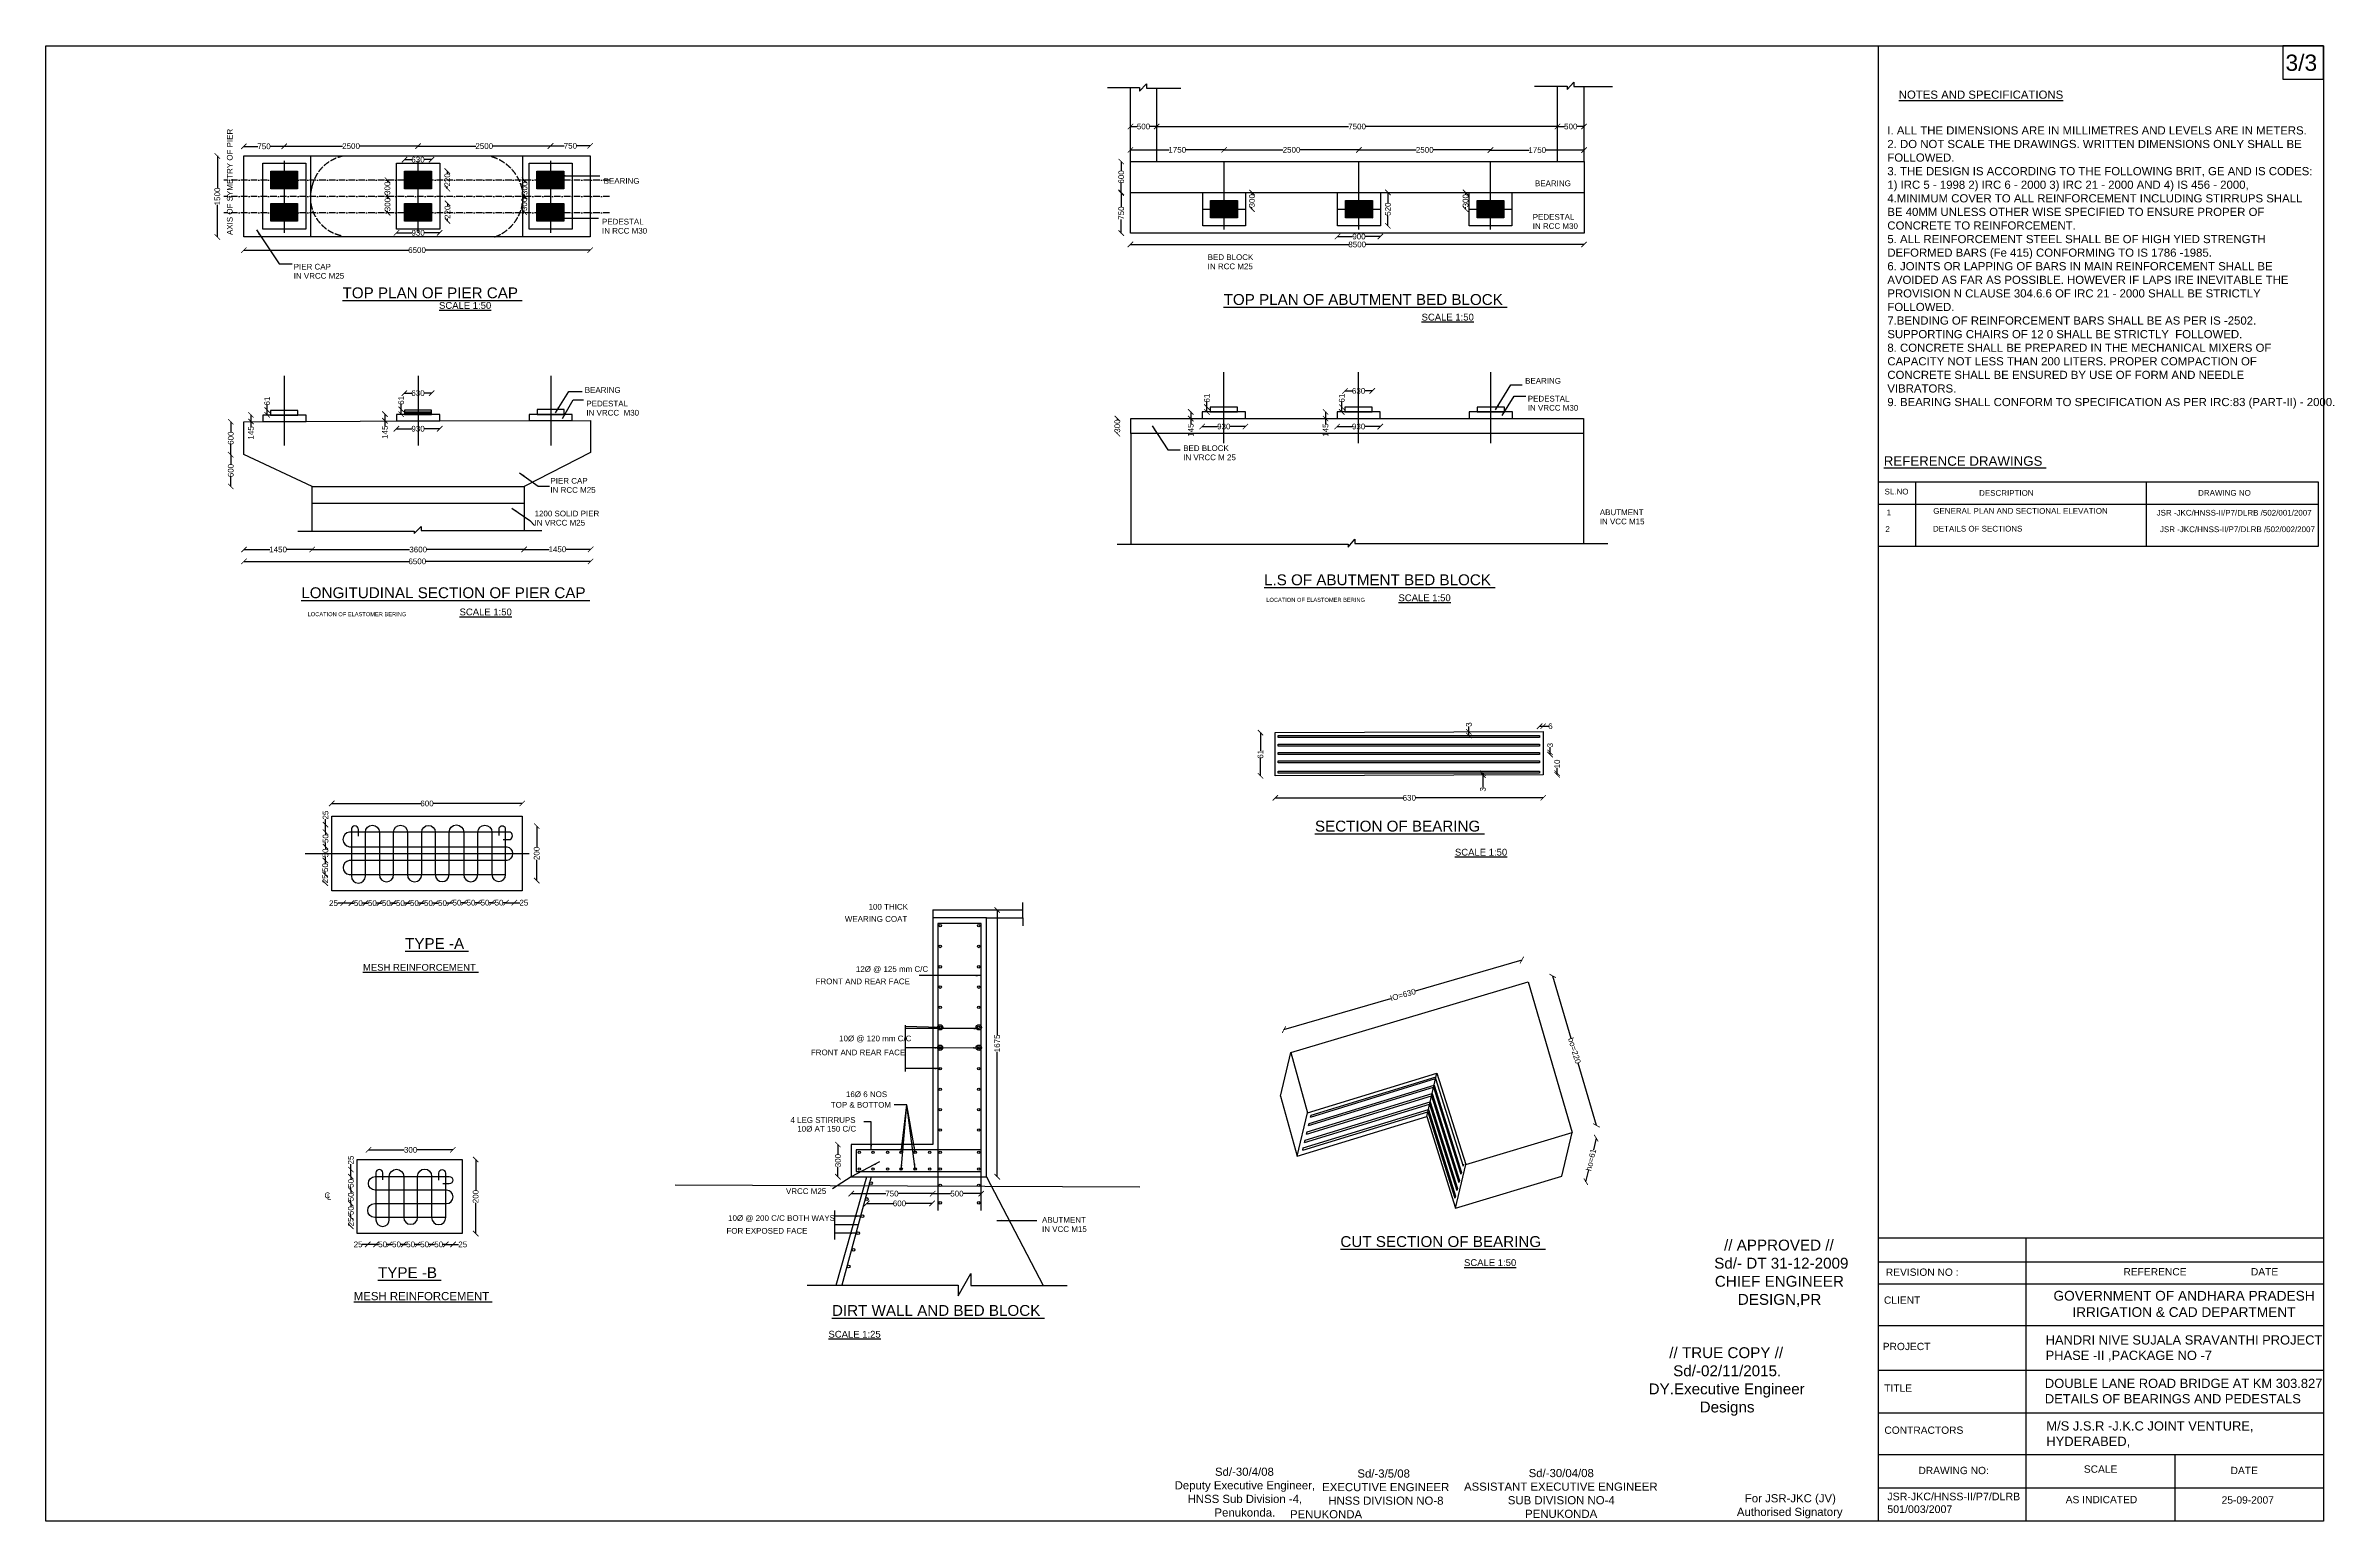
# Model space of a CAD drawing. Header units: millimetres. Extents: x 558 to 42671, y -26516 to 651.
import ezdxf

# ---------------------------------------------------------------- set-up
doc = ezdxf.new("R2010")
doc.units = ezdxf.units.MM
doc.header["$MEASUREMENT"] = 0
doc.linetypes.add('ACAD_ISO02W100', pattern=[15, 12, -3])
doc.linetypes.add('ACAD_ISO10W100', pattern=[18, 12, -3, 0, -3])
for name, color, linetype in [('DIMENSION', 7, 'Continuous'), ('DRAWING', 2, 'Continuous'), ('TEXT', 7, 'Continuous')]:
    doc.layers.add(name, color=color, linetype=linetype)
doc.styles.get("Standard").update_dxf_attribs({"font": 'arial.ttf', "height": 105})
doc.dimstyles.get("Standard").update_dxf_attribs({"dimtxt": 105, "dimasz": 100, "dimexe": 0.18, "dimexo": 0.0625, "dimgap": 0.09, "dimtad": 0, "dimdec": 0, "dimzin": 0, "dimdsep": 46, "dimtxsty": 'Standard', "dimblk": 'ARCHTICK', "dimcen": 0.09, "dimse1": 1, "dimse2": 1, "dimadec": 0, "dimazin": 0, "dimtfac": 1, "dimtdec": 0, "dimtofl": 0, "dimtmove": 0, "dimatfit": 3, "dimfxl": 1, "dimtolj": 1, "dimtzin": 0, "dimarcsym": 0})

# ---------------------------------------------------------------- blocks, each defined once
blk = doc.blocks.new('_ArchTick')
at = {"color": 0, "linetype": 'ByBlock', "const_width": 0.15}
blk.add_lwpolyline([(-0.5, -0.5), (0.5, 0.5)], dxfattribs=at)
blk = doc.blocks.new('*D54')
at = {"layer": 'Defpoints', "color": 0, "transparency": 16777216}
for p in [(4202, -1378), (3715, -2869), (4202, -2869)]:
    blk.add_point(p, dxfattribs=at)
at = {"layer": 'TEXT', "color": 0, "lineweight": -2, "transparency": 16777216}
for p, q in [((3715, -1378), (3715, -1972)), ((3715, -2869), (3715, -2275))]:
    blk.add_line(p, q, dxfattribs=at)
at = {"layer": 'TEXT', "color": 0, "lineweight": -2, "transparency": 16777216, "xscale": 100, "yscale": 100, "zscale": 100}
for p, rotation in [((3715, -1378), 90), ((3715, -2869), 270)]:
    blk.add_blockref('_ArchTick', p, dxfattribs=dict(at, rotation=rotation))
at = {"layer": 'TEXT', "color": 0, "transparency": 16777216, "insert": (3715, -2124), "char_height": 105, "attachment_point": 5, "rotation": 90}
blk.add_mtext('\\A1;1500', dxfattribs=at)
blk = doc.blocks.new('*D55')
at = {"layer": 'Defpoints', "color": 0, "transparency": 16777216}
for p in [(4945, -1201), (4202, -1563), (4945, -1563)]:
    blk.add_point(p, dxfattribs=at)
at = {"layer": 'TEXT', "color": 0, "lineweight": -2, "transparency": 16777216}
for p, q in [((4202, -1201), (4458, -1201)), ((4945, -1201), (4689, -1201))]:
    blk.add_line(p, q, dxfattribs=at)
at = {"layer": 'TEXT', "color": 0, "lineweight": -2, "transparency": 16777216, "xscale": 100, "yscale": 100, "zscale": 100, "rotation": 180}
blk.add_blockref('_ArchTick', (4202, -1201), dxfattribs=at)
at = {"layer": 'TEXT', "color": 0, "lineweight": -2, "transparency": 16777216, "xscale": 100, "yscale": 100, "zscale": 100}
blk.add_blockref('_ArchTick', (4945, -1201), dxfattribs=at)
at = {"layer": 'TEXT', "color": 0, "transparency": 16777216, "insert": (4574, -1201), "char_height": 105, "attachment_point": 5}
blk.add_mtext('\\A1;750', dxfattribs=at)
blk = doc.blocks.new('*D56')
at = {"layer": 'Defpoints', "color": 0, "transparency": 16777216}
for p in [(7407, -1197), (4945, -1509), (7407, -1509)]:
    blk.add_point(p, dxfattribs=at)
at = {"layer": 'TEXT', "color": 0, "lineweight": -2, "transparency": 16777216}
for p, q in [((4945, -1197), (6019, -1197)), ((7407, -1197), (6334, -1197))]:
    blk.add_line(p, q, dxfattribs=at)
at = {"layer": 'TEXT', "color": 0, "lineweight": -2, "transparency": 16777216, "xscale": 100, "yscale": 100, "zscale": 100, "rotation": 180}
blk.add_blockref('_ArchTick', (4945, -1197), dxfattribs=at)
at = {"layer": 'TEXT', "color": 0, "lineweight": -2, "transparency": 16777216, "xscale": 100, "yscale": 100, "zscale": 100}
blk.add_blockref('_ArchTick', (7407, -1197), dxfattribs=at)
at = {"layer": 'TEXT', "color": 0, "transparency": 16777216, "insert": (6176, -1197), "char_height": 105, "attachment_point": 5}
blk.add_mtext('\\A1;2500', dxfattribs=at)
blk = doc.blocks.new('*D57')
at = {"layer": 'Defpoints', "color": 0, "transparency": 16777216}
for p in [(9845, -1197), (7410, -1509), (9845, -1509)]:
    blk.add_point(p, dxfattribs=at)
at = {"layer": 'TEXT', "color": 0, "lineweight": -2, "transparency": 16777216}
for p, q in [((7410, -1197), (8470, -1197)), ((9845, -1197), (8785, -1197))]:
    blk.add_line(p, q, dxfattribs=at)
at = {"layer": 'TEXT', "color": 0, "lineweight": -2, "transparency": 16777216, "xscale": 100, "yscale": 100, "zscale": 100, "rotation": 180}
blk.add_blockref('_ArchTick', (7410, -1197), dxfattribs=at)
at = {"layer": 'TEXT', "color": 0, "lineweight": -2, "transparency": 16777216, "xscale": 100, "yscale": 100, "zscale": 100}
blk.add_blockref('_ArchTick', (9845, -1197), dxfattribs=at)
at = {"layer": 'TEXT', "color": 0, "transparency": 16777216, "insert": (8627, -1197), "char_height": 105, "attachment_point": 5}
blk.add_mtext('\\A1;2500', dxfattribs=at)
blk = doc.blocks.new('*D58')
at = {"layer": 'Defpoints', "color": 0, "transparency": 16777216}
for p in [(10577, -1192), (9848, -1509), (10577, -1509)]:
    blk.add_point(p, dxfattribs=at)
at = {"layer": 'TEXT', "color": 0, "lineweight": -2, "transparency": 16777216}
for p, q in [((9848, -1192), (10097, -1192)), ((10577, -1192), (10328, -1192))]:
    blk.add_line(p, q, dxfattribs=at)
at = {"layer": 'TEXT', "color": 0, "lineweight": -2, "transparency": 16777216, "xscale": 100, "yscale": 100, "zscale": 100, "rotation": 180}
blk.add_blockref('_ArchTick', (9848, -1192), dxfattribs=at)
at = {"layer": 'TEXT', "color": 0, "lineweight": -2, "transparency": 16777216, "xscale": 100, "yscale": 100, "zscale": 100}
blk.add_blockref('_ArchTick', (10577, -1192), dxfattribs=at)
at = {"layer": 'TEXT', "color": 0, "transparency": 16777216, "insert": (10212, -1192), "char_height": 105, "attachment_point": 5}
blk.add_mtext('\\A1;750', dxfattribs=at)
blk = doc.blocks.new('*D59')
at = {"layer": 'Defpoints', "color": 0, "transparency": 16777216}
for p in [(4202, -2869), (10577, -2869), (10577, -3112)]:
    blk.add_point(p, dxfattribs=at)
at = {"layer": 'TEXT', "color": 0, "lineweight": -2, "transparency": 16777216}
for p, q in [((4202, -3112), (7233, -3112)), ((10577, -3112), (7547, -3112))]:
    blk.add_line(p, q, dxfattribs=at)
at = {"layer": 'TEXT', "color": 0, "lineweight": -2, "transparency": 16777216, "xscale": 100, "yscale": 100, "zscale": 100, "rotation": 180}
blk.add_blockref('_ArchTick', (4202, -3112), dxfattribs=at)
at = {"layer": 'TEXT', "color": 0, "lineweight": -2, "transparency": 16777216, "xscale": 100, "yscale": 100, "zscale": 100}
blk.add_blockref('_ArchTick', (10577, -3112), dxfattribs=at)
at = {"layer": 'TEXT', "color": 0, "transparency": 16777216, "insert": (7390, -3112), "char_height": 105, "attachment_point": 5}
blk.add_mtext('\\A1;6500', dxfattribs=at)
blk = doc.blocks.new('*D60')
at = {"layer": 'Defpoints', "color": 0, "transparency": 16777216}
for p in [(20518, -836), (21001, -836), (21001, -836)]:
    blk.add_point(p, dxfattribs=at)
at = {"layer": 'TEXT', "color": 0, "lineweight": -2, "transparency": 16777216}
for p, q in [((20518, -836), (20643, -836)), ((21001, -836), (20875, -836))]:
    blk.add_line(p, q, dxfattribs=at)
at = {"layer": 'TEXT', "color": 0, "lineweight": -2, "transparency": 16777216, "xscale": 100, "yscale": 100, "zscale": 100, "rotation": 180}
blk.add_blockref('_ArchTick', (20518, -836), dxfattribs=at)
at = {"layer": 'TEXT', "color": 0, "lineweight": -2, "transparency": 16777216, "xscale": 100, "yscale": 100, "zscale": 100}
blk.add_blockref('_ArchTick', (21001, -836), dxfattribs=at)
at = {"layer": 'TEXT', "color": 0, "transparency": 16777216, "insert": (20759, -836), "char_height": 105, "attachment_point": 5}
blk.add_mtext('\\A1;500', dxfattribs=at)
blk = doc.blocks.new('*D61')
at = {"layer": 'Defpoints', "color": 0, "transparency": 16777216}
for p in [(28376, -836), (21001, -1481), (28376, -1481)]:
    blk.add_point(p, dxfattribs=at)
at = {"layer": 'TEXT', "color": 0, "lineweight": -2, "transparency": 16777216}
for p, q in [((21001, -836), (24532, -836)), ((28376, -836), (24845, -836))]:
    blk.add_line(p, q, dxfattribs=at)
at = {"layer": 'TEXT', "color": 0, "lineweight": -2, "transparency": 16777216, "xscale": 100, "yscale": 100, "zscale": 100, "rotation": 180}
blk.add_blockref('_ArchTick', (21001, -836), dxfattribs=at)
at = {"layer": 'TEXT', "color": 0, "lineweight": -2, "transparency": 16777216, "xscale": 100, "yscale": 100, "zscale": 100}
blk.add_blockref('_ArchTick', (28376, -836), dxfattribs=at)
at = {"layer": 'TEXT', "color": 0, "transparency": 16777216, "insert": (24689, -836), "char_height": 105, "attachment_point": 5}
blk.add_mtext('\\A1;7500', dxfattribs=at)
blk = doc.blocks.new('*D62')
at = {"layer": 'Defpoints', "color": 0, "transparency": 16777216}
for p in [(28865, -836), (28376, -1481), (28865, -1481)]:
    blk.add_point(p, dxfattribs=at)
at = {"layer": 'TEXT', "color": 0, "lineweight": -2, "transparency": 16777216}
for p, q in [((28376, -836), (28505, -836)), ((28865, -836), (28737, -836))]:
    blk.add_line(p, q, dxfattribs=at)
at = {"layer": 'TEXT', "color": 0, "lineweight": -2, "transparency": 16777216, "xscale": 100, "yscale": 100, "zscale": 100, "rotation": 180}
blk.add_blockref('_ArchTick', (28376, -836), dxfattribs=at)
at = {"layer": 'TEXT', "color": 0, "lineweight": -2, "transparency": 16777216, "xscale": 100, "yscale": 100, "zscale": 100}
blk.add_blockref('_ArchTick', (28865, -836), dxfattribs=at)
at = {"layer": 'TEXT', "color": 0, "transparency": 16777216, "insert": (28621, -836), "char_height": 105, "attachment_point": 5}
blk.add_mtext('\\A1;500', dxfattribs=at)
blk = doc.blocks.new('*D63')
at = {"layer": 'Defpoints', "color": 0, "transparency": 16777216}
for p in [(20518, -1629), (22243, -1266), (22243, -1629)]:
    blk.add_point(p, dxfattribs=at)
at = {"layer": 'TEXT', "color": 0, "lineweight": -2, "transparency": 16777216}
for p, q in [((20518, -1266), (21228, -1266)), ((22243, -1266), (21532, -1266))]:
    blk.add_line(p, q, dxfattribs=at)
at = {"layer": 'TEXT', "color": 0, "lineweight": -2, "transparency": 16777216, "xscale": 100, "yscale": 100, "zscale": 100, "rotation": 180}
blk.add_blockref('_ArchTick', (20518, -1266), dxfattribs=at)
at = {"layer": 'TEXT', "color": 0, "lineweight": -2, "transparency": 16777216, "xscale": 100, "yscale": 100, "zscale": 100}
blk.add_blockref('_ArchTick', (22243, -1266), dxfattribs=at)
at = {"layer": 'TEXT', "color": 0, "transparency": 16777216, "insert": (21380, -1266), "char_height": 105, "attachment_point": 5}
blk.add_mtext('\\A1;1750', dxfattribs=at)
blk = doc.blocks.new('*D64')
at = {"layer": 'Defpoints', "color": 0, "transparency": 16777216}
for p in [(22243, -1481), (24723, -1266), (24723, -1481)]:
    blk.add_point(p, dxfattribs=at)
at = {"layer": 'TEXT', "color": 0, "lineweight": -2, "transparency": 16777216}
for p, q in [((22243, -1266), (23325, -1266)), ((24723, -1266), (23641, -1266))]:
    blk.add_line(p, q, dxfattribs=at)
at = {"layer": 'TEXT', "color": 0, "lineweight": -2, "transparency": 16777216, "xscale": 100, "yscale": 100, "zscale": 100, "rotation": 180}
blk.add_blockref('_ArchTick', (22243, -1266), dxfattribs=at)
at = {"layer": 'TEXT', "color": 0, "lineweight": -2, "transparency": 16777216, "xscale": 100, "yscale": 100, "zscale": 100}
blk.add_blockref('_ArchTick', (24723, -1266), dxfattribs=at)
at = {"layer": 'TEXT', "color": 0, "transparency": 16777216, "insert": (23483, -1266), "char_height": 105, "attachment_point": 5}
blk.add_mtext('\\A1;2500', dxfattribs=at)
blk = doc.blocks.new('*D65')
at = {"layer": 'Defpoints', "color": 0, "transparency": 16777216}
for p in [(24723, -1602), (27144, -1266), (27144, -1602)]:
    blk.add_point(p, dxfattribs=at)
at = {"layer": 'TEXT', "color": 0, "lineweight": -2, "transparency": 16777216}
for p, q in [((24723, -1266), (25776, -1266)), ((27144, -1266), (26091, -1266))]:
    blk.add_line(p, q, dxfattribs=at)
at = {"layer": 'TEXT', "color": 0, "lineweight": -2, "transparency": 16777216, "xscale": 100, "yscale": 100, "zscale": 100, "rotation": 180}
blk.add_blockref('_ArchTick', (24723, -1266), dxfattribs=at)
at = {"layer": 'TEXT', "color": 0, "lineweight": -2, "transparency": 16777216, "xscale": 100, "yscale": 100, "zscale": 100}
blk.add_blockref('_ArchTick', (27144, -1266), dxfattribs=at)
at = {"layer": 'TEXT', "color": 0, "transparency": 16777216, "insert": (25934, -1266), "char_height": 105, "attachment_point": 5}
blk.add_mtext('\\A1;2500', dxfattribs=at)
blk = doc.blocks.new('*D66')
at = {"layer": 'Defpoints', "color": 0, "transparency": 16777216}
for p in [(27144, -1602), (28865, -1270), (28865, -1602)]:
    blk.add_point(p, dxfattribs=at)
at = {"layer": 'TEXT', "color": 0, "lineweight": -2, "transparency": 16777216}
for p, q in [((27144, -1270), (27853, -1270)), ((28865, -1270), (28156, -1270))]:
    blk.add_line(p, q, dxfattribs=at)
at = {"layer": 'TEXT', "color": 0, "lineweight": -2, "transparency": 16777216, "xscale": 100, "yscale": 100, "zscale": 100, "rotation": 180}
blk.add_blockref('_ArchTick', (27144, -1270), dxfattribs=at)
at = {"layer": 'TEXT', "color": 0, "lineweight": -2, "transparency": 16777216, "xscale": 100, "yscale": 100, "zscale": 100}
blk.add_blockref('_ArchTick', (28865, -1270), dxfattribs=at)
at = {"layer": 'TEXT', "color": 0, "transparency": 16777216, "insert": (28005, -1270), "char_height": 105, "attachment_point": 5}
blk.add_mtext('\\A1;1750', dxfattribs=at)
blk = doc.blocks.new('*D67')
at = {"layer": 'Defpoints', "color": 0, "transparency": 16777216}
for p in [(20518, -1481), (20349, -2050), (20518, -2050)]:
    blk.add_point(p, dxfattribs=at)
at = {"layer": 'TEXT', "color": 0, "lineweight": -2, "transparency": 16777216}
for p, q in [((20349, -1481), (20349, -1649)), ((20349, -2050), (20349, -1881))]:
    blk.add_line(p, q, dxfattribs=at)
at = {"layer": 'TEXT', "color": 0, "lineweight": -2, "transparency": 16777216, "xscale": 100, "yscale": 100, "zscale": 100}
for p, rotation in [((20349, -1481), 90), ((20349, -2050), 270)]:
    blk.add_blockref('_ArchTick', p, dxfattribs=dict(at, rotation=rotation))
at = {"layer": 'TEXT', "color": 0, "transparency": 16777216, "insert": (20349, -1765), "char_height": 105, "attachment_point": 5, "rotation": 90}
blk.add_mtext('\\A1;600', dxfattribs=at)
blk = doc.blocks.new('*D68')
at = {"layer": 'Defpoints', "color": 0, "transparency": 16777216}
for p in [(20518, -2063), (20349, -2798), (20518, -2798)]:
    blk.add_point(p, dxfattribs=at)
at = {"layer": 'TEXT', "color": 0, "lineweight": -2, "transparency": 16777216}
for p, q in [((20349, -2063), (20349, -2315)), ((20349, -2798), (20349, -2546))]:
    blk.add_line(p, q, dxfattribs=at)
at = {"layer": 'TEXT', "color": 0, "lineweight": -2, "transparency": 16777216, "xscale": 100, "yscale": 100, "zscale": 100}
for p, rotation in [((20349, -2063), 90), ((20349, -2798), 270)]:
    blk.add_blockref('_ArchTick', p, dxfattribs=dict(at, rotation=rotation))
at = {"layer": 'TEXT', "color": 0, "transparency": 16777216, "insert": (20349, -2430), "char_height": 105, "attachment_point": 5, "rotation": 90}
blk.add_mtext('\\A1;750', dxfattribs=at)
blk = doc.blocks.new('*D69')
at = {"layer": 'Defpoints', "color": 0, "transparency": 16777216}
for p in [(22243, -2050), (22243, -2357), (22755, -2357)]:
    blk.add_point(p, dxfattribs=at)
at = {"layer": 'TEXT', "color": 0, "lineweight": -2, "transparency": 16777216}
for p, q in [((22755, -2050), (22755, -2087)), ((22755, -2357), (22755, -2319))]:
    blk.add_line(p, q, dxfattribs=at)
at = {"layer": 'TEXT', "color": 0, "lineweight": -2, "transparency": 16777216, "xscale": 100, "yscale": 100, "zscale": 100}
for p, rotation in [((22755, -2050), 90), ((22755, -2357), 270)]:
    blk.add_blockref('_ArchTick', p, dxfattribs=dict(at, rotation=rotation))
at = {"layer": 'TEXT', "color": 0, "transparency": 16777216, "insert": (22755, -2203), "char_height": 105, "attachment_point": 5, "rotation": 90}
blk.add_mtext('\\A1;300', dxfattribs=at)
blk = doc.blocks.new('*D70')
at = {"layer": 'Defpoints', "color": 0, "transparency": 16777216}
for p in [(25117, -2050), (25117, -2665), (25256, -2665)]:
    blk.add_point(p, dxfattribs=at)
at = {"layer": 'TEXT', "color": 0, "lineweight": -2, "transparency": 16777216}
for p, q in [((25256, -2050), (25256, -2241)), ((25256, -2665), (25256, -2473))]:
    blk.add_line(p, q, dxfattribs=at)
at = {"layer": 'TEXT', "color": 0, "lineweight": -2, "transparency": 16777216, "xscale": 100, "yscale": 100, "zscale": 100}
for p, rotation in [((25256, -2050), 90), ((25256, -2665), 270)]:
    blk.add_blockref('_ArchTick', p, dxfattribs=dict(at, rotation=rotation))
at = {"layer": 'TEXT', "color": 0, "transparency": 16777216, "insert": (25256, -2357), "char_height": 105, "attachment_point": 5, "rotation": 90}
blk.add_mtext('\\A1;520', dxfattribs=at)
blk = doc.blocks.new('*D71')
at = {"layer": 'Defpoints', "color": 0, "transparency": 16777216}
for p in [(26749, -2050), (26685, -2357), (26749, -2357)]:
    blk.add_point(p, dxfattribs=at)
at = {"layer": 'TEXT', "color": 0, "lineweight": -2, "transparency": 16777216}
for p, q in [((26685, -2050), (26685, -2087)), ((26685, -2357), (26685, -2319))]:
    blk.add_line(p, q, dxfattribs=at)
at = {"layer": 'TEXT', "color": 0, "lineweight": -2, "transparency": 16777216, "xscale": 100, "yscale": 100, "zscale": 100}
for p, rotation in [((26685, -2050), 90), ((26685, -2357), 270)]:
    blk.add_blockref('_ArchTick', p, dxfattribs=dict(at, rotation=rotation))
at = {"layer": 'TEXT', "color": 0, "transparency": 16777216, "insert": (26685, -2203), "char_height": 105, "attachment_point": 5, "rotation": 90}
blk.add_mtext('\\A1;300', dxfattribs=at)
blk = doc.blocks.new('*D72')
at = {"layer": 'Defpoints', "color": 0, "transparency": 16777216}
for p in [(24328, -2665), (25117, -2665), (25117, -2862)]:
    blk.add_point(p, dxfattribs=at)
at = {"layer": 'TEXT', "color": 0, "lineweight": -2, "transparency": 16777216}
for p, q in [((24328, -2862), (24607, -2862)), ((25117, -2862), (24839, -2862))]:
    blk.add_line(p, q, dxfattribs=at)
at = {"layer": 'TEXT', "color": 0, "lineweight": -2, "transparency": 16777216, "xscale": 100, "yscale": 100, "zscale": 100, "rotation": 180}
blk.add_blockref('_ArchTick', (24328, -2862), dxfattribs=at)
at = {"layer": 'TEXT', "color": 0, "lineweight": -2, "transparency": 16777216, "xscale": 100, "yscale": 100, "zscale": 100}
blk.add_blockref('_ArchTick', (25117, -2862), dxfattribs=at)
at = {"layer": 'TEXT', "color": 0, "transparency": 16777216, "insert": (24723, -2862), "char_height": 105, "attachment_point": 5}
blk.add_mtext('\\A1;900', dxfattribs=at)
blk = doc.blocks.new('*D73')
at = {"layer": 'Defpoints', "color": 0, "transparency": 16777216}
for p in [(20518, -2798), (28865, -2798), (20518, -3008)]:
    blk.add_point(p, dxfattribs=at)
at = {"layer": 'TEXT', "color": 0, "lineweight": -2, "transparency": 16777216}
for p, q in [((20518, -3008), (24535, -3008)), ((28865, -3008), (24848, -3008))]:
    blk.add_line(p, q, dxfattribs=at)
at = {"layer": 'TEXT', "color": 0, "lineweight": -2, "transparency": 16777216, "xscale": 100, "yscale": 100, "zscale": 100, "rotation": 180}
blk.add_blockref('_ArchTick', (20518, -3008), dxfattribs=at)
at = {"layer": 'TEXT', "color": 0, "lineweight": -2, "transparency": 16777216, "xscale": 100, "yscale": 100, "zscale": 100}
blk.add_blockref('_ArchTick', (28865, -3008), dxfattribs=at)
at = {"layer": 'TEXT', "color": 0, "transparency": 16777216, "insert": (24691, -3008), "char_height": 105, "attachment_point": 5}
blk.add_mtext('\\A1;8500', dxfattribs=at)
blk = doc.blocks.new('*D74')
at = {"layer": 'Defpoints', "color": 0, "transparency": 16777216}
for p in [(24968, -5705), (24466, -6003), (24968, -6003)]:
    blk.add_point(p, dxfattribs=at)
at = {"layer": 'TEXT', "color": 0, "lineweight": -2, "transparency": 16777216}
for p, q in [((24466, -5705), (24601, -5705)), ((24968, -5705), (24833, -5705))]:
    blk.add_line(p, q, dxfattribs=at)
at = {"layer": 'TEXT', "color": 0, "lineweight": -2, "transparency": 16777216, "xscale": 100, "yscale": 100, "zscale": 100, "rotation": 180}
blk.add_blockref('_ArchTick', (24466, -5705), dxfattribs=at)
at = {"layer": 'TEXT', "color": 0, "lineweight": -2, "transparency": 16777216, "xscale": 100, "yscale": 100, "zscale": 100}
blk.add_blockref('_ArchTick', (24968, -5705), dxfattribs=at)
at = {"layer": 'TEXT', "color": 0, "transparency": 16777216, "insert": (24717, -5705), "char_height": 105, "attachment_point": 5}
blk.add_mtext('\\A1;630', dxfattribs=at)
blk = doc.blocks.new('*D75')
at = {"layer": 'Defpoints', "color": 0, "transparency": 16777216}
for p in [(24407, -6003), (24466, -6003), (24466, -6092)]:
    blk.add_point(p, dxfattribs=at)
at = {"layer": 'TEXT', "color": 0, "lineweight": -2, "transparency": 16777216}
for p, q in [((24407, -6003), (24407, -5903)), ((24407, -6092), (24407, -6003))]:
    blk.add_line(p, q, dxfattribs=at)
at = {"layer": 'TEXT', "color": 0, "lineweight": -2, "transparency": 16777216, "xscale": 100, "yscale": 100, "zscale": 100}
for p, rotation in [((24407, -6003), 90), ((24407, -6092), 270)]:
    blk.add_blockref('_ArchTick', p, dxfattribs=dict(at, rotation=rotation))
at = {"layer": 'TEXT', "color": 0, "transparency": 16777216, "insert": (24407, -5837), "char_height": 105, "attachment_point": 5, "rotation": 90}
blk.add_mtext('\\A1;61', dxfattribs=at)
blk = doc.blocks.new('*D76')
at = {"layer": 'Defpoints', "color": 0, "transparency": 16777216}
for p in [(24109, -6213), (24321, -6092), (24321, -6213)]:
    blk.add_point(p, dxfattribs=at)
at = {"layer": 'TEXT', "color": 0, "lineweight": -2, "transparency": 16777216}
for p, q in [((24109, -6092), (24109, -6213)), ((24109, -6213), (24109, -6313))]:
    blk.add_line(p, q, dxfattribs=at)
at = {"layer": 'TEXT', "color": 0, "lineweight": -2, "transparency": 16777216, "xscale": 100, "yscale": 100, "zscale": 100}
for p, rotation in [((24109, -6092), 90), ((24109, -6213), 270)]:
    blk.add_blockref('_ArchTick', p, dxfattribs=dict(at, rotation=rotation))
at = {"layer": 'TEXT', "color": 0, "transparency": 16777216, "insert": (24109, -6425), "char_height": 105, "attachment_point": 5, "rotation": 90}
blk.add_mtext('\\A1;145', dxfattribs=at)
blk = doc.blocks.new('*D77')
at = {"layer": 'Defpoints', "color": 0, "transparency": 16777216}
for p in [(24321, -6213), (25116, -6213), (25116, -6360)]:
    blk.add_point(p, dxfattribs=at)
at = {"layer": 'TEXT', "color": 0, "lineweight": -2, "transparency": 16777216}
for p, q in [((24321, -6360), (24602, -6360)), ((25116, -6360), (24834, -6360))]:
    blk.add_line(p, q, dxfattribs=at)
at = {"layer": 'TEXT', "color": 0, "lineweight": -2, "transparency": 16777216, "xscale": 100, "yscale": 100, "zscale": 100, "rotation": 180}
blk.add_blockref('_ArchTick', (24321, -6360), dxfattribs=at)
at = {"layer": 'TEXT', "color": 0, "lineweight": -2, "transparency": 16777216, "xscale": 100, "yscale": 100, "zscale": 100}
blk.add_blockref('_ArchTick', (25116, -6360), dxfattribs=at)
at = {"layer": 'TEXT', "color": 0, "transparency": 16777216, "insert": (24718, -6360), "char_height": 105, "attachment_point": 5}
blk.add_mtext('\\A1;930', dxfattribs=at)
blk = doc.blocks.new('*D78')
at = {"layer": 'Defpoints', "color": 0, "transparency": 16777216}
for p in [(21926, -6003), (21985, -6003), (21985, -6092)]:
    blk.add_point(p, dxfattribs=at)
at = {"layer": 'TEXT', "color": 0, "lineweight": -2, "transparency": 16777216}
for p, q in [((21926, -6003), (21926, -5903)), ((21926, -6092), (21926, -6003))]:
    blk.add_line(p, q, dxfattribs=at)
at = {"layer": 'TEXT', "color": 0, "lineweight": -2, "transparency": 16777216, "xscale": 100, "yscale": 100, "zscale": 100}
for p, rotation in [((21926, -6003), 90), ((21926, -6092), 270)]:
    blk.add_blockref('_ArchTick', p, dxfattribs=dict(at, rotation=rotation))
at = {"layer": 'TEXT', "color": 0, "transparency": 16777216, "insert": (21926, -5837), "char_height": 105, "attachment_point": 5, "rotation": 90}
blk.add_mtext('\\A1;61', dxfattribs=at)
blk = doc.blocks.new('*D79')
at = {"layer": 'Defpoints', "color": 0, "transparency": 16777216}
for p in [(21628, -6213), (21840, -6092), (21840, -6213)]:
    blk.add_point(p, dxfattribs=at)
at = {"layer": 'TEXT', "color": 0, "lineweight": -2, "transparency": 16777216}
for p, q in [((21628, -6092), (21628, -6213)), ((21628, -6213), (21628, -6313))]:
    blk.add_line(p, q, dxfattribs=at)
at = {"layer": 'TEXT', "color": 0, "lineweight": -2, "transparency": 16777216, "xscale": 100, "yscale": 100, "zscale": 100}
for p, rotation in [((21628, -6092), 90), ((21628, -6213), 270)]:
    blk.add_blockref('_ArchTick', p, dxfattribs=dict(at, rotation=rotation))
at = {"layer": 'TEXT', "color": 0, "transparency": 16777216, "insert": (21628, -6425), "char_height": 105, "attachment_point": 5, "rotation": 90}
blk.add_mtext('\\A1;145', dxfattribs=at)
blk = doc.blocks.new('*D80')
at = {"layer": 'Defpoints', "color": 0, "transparency": 16777216}
for p in [(21838, -6213), (22634, -6213), (22634, -6360)]:
    blk.add_point(p, dxfattribs=at)
at = {"layer": 'TEXT', "color": 0, "lineweight": -2, "transparency": 16777216}
for p, q in [((21838, -6360), (22120, -6360)), ((22634, -6360), (22352, -6360))]:
    blk.add_line(p, q, dxfattribs=at)
at = {"layer": 'TEXT', "color": 0, "lineweight": -2, "transparency": 16777216, "xscale": 100, "yscale": 100, "zscale": 100, "rotation": 180}
blk.add_blockref('_ArchTick', (21838, -6360), dxfattribs=at)
at = {"layer": 'TEXT', "color": 0, "lineweight": -2, "transparency": 16777216, "xscale": 100, "yscale": 100, "zscale": 100}
blk.add_blockref('_ArchTick', (22634, -6360), dxfattribs=at)
at = {"layer": 'TEXT', "color": 0, "transparency": 16777216, "insert": (22236, -6360), "char_height": 105, "attachment_point": 5}
blk.add_mtext('\\A1;930', dxfattribs=at)
blk = doc.blocks.new('*D81')
at = {"layer": 'Defpoints', "color": 0, "transparency": 16777216}
for p in [(7659, -5745), (7156, -6043), (7659, -6043)]:
    blk.add_point(p, dxfattribs=at)
at = {"layer": 'TEXT', "color": 0, "lineweight": -2, "transparency": 16777216}
for p, q in [((7156, -5745), (7291, -5745)), ((7659, -5745), (7524, -5745))]:
    blk.add_line(p, q, dxfattribs=at)
at = {"layer": 'TEXT', "color": 0, "lineweight": -2, "transparency": 16777216, "xscale": 100, "yscale": 100, "zscale": 100, "rotation": 180}
blk.add_blockref('_ArchTick', (7156, -5745), dxfattribs=at)
at = {"layer": 'TEXT', "color": 0, "lineweight": -2, "transparency": 16777216, "xscale": 100, "yscale": 100, "zscale": 100}
blk.add_blockref('_ArchTick', (7659, -5745), dxfattribs=at)
at = {"layer": 'TEXT', "color": 0, "transparency": 16777216, "insert": (7407, -5745), "char_height": 105, "attachment_point": 5}
blk.add_mtext('\\A1;630', dxfattribs=at)
blk = doc.blocks.new('*D82')
at = {"layer": 'Defpoints', "color": 0, "transparency": 16777216}
for p in [(7098, -6043), (7156, -6043), (7156, -6132)]:
    blk.add_point(p, dxfattribs=at)
at = {"layer": 'TEXT', "color": 0, "lineweight": -2, "transparency": 16777216}
for p, q in [((7098, -6043), (7098, -5943)), ((7098, -6132), (7098, -6043))]:
    blk.add_line(p, q, dxfattribs=at)
at = {"layer": 'TEXT', "color": 0, "lineweight": -2, "transparency": 16777216, "xscale": 100, "yscale": 100, "zscale": 100}
for p, rotation in [((7098, -6043), 90), ((7098, -6132), 270)]:
    blk.add_blockref('_ArchTick', p, dxfattribs=dict(at, rotation=rotation))
at = {"layer": 'TEXT', "color": 0, "transparency": 16777216, "insert": (7098, -5878), "char_height": 105, "attachment_point": 5, "rotation": 90}
blk.add_mtext('\\A1;61', dxfattribs=at)
blk = doc.blocks.new('*D83')
at = {"layer": 'Defpoints', "color": 0, "transparency": 16777216}
for p in [(6799, -6254), (7011, -6132), (7011, -6254)]:
    blk.add_point(p, dxfattribs=at)
at = {"layer": 'TEXT', "color": 0, "lineweight": -2, "transparency": 16777216}
for p, q in [((6799, -6132), (6799, -6254)), ((6799, -6254), (6799, -6354))]:
    blk.add_line(p, q, dxfattribs=at)
at = {"layer": 'TEXT', "color": 0, "lineweight": -2, "transparency": 16777216, "xscale": 100, "yscale": 100, "zscale": 100}
for p, rotation in [((6799, -6132), 90), ((6799, -6254), 270)]:
    blk.add_blockref('_ArchTick', p, dxfattribs=dict(at, rotation=rotation))
at = {"layer": 'TEXT', "color": 0, "transparency": 16777216, "insert": (6799, -6465), "char_height": 105, "attachment_point": 5, "rotation": 90}
blk.add_mtext('\\A1;145', dxfattribs=at)
blk = doc.blocks.new('*D84')
at = {"layer": 'Defpoints', "color": 0, "transparency": 16777216}
for p in [(7011, -6254), (7807, -6254), (7807, -6401)]:
    blk.add_point(p, dxfattribs=at)
at = {"layer": 'TEXT', "color": 0, "lineweight": -2, "transparency": 16777216}
for p, q in [((7011, -6401), (7293, -6401)), ((7807, -6401), (7525, -6401))]:
    blk.add_line(p, q, dxfattribs=at)
at = {"layer": 'TEXT', "color": 0, "lineweight": -2, "transparency": 16777216, "xscale": 100, "yscale": 100, "zscale": 100, "rotation": 180}
blk.add_blockref('_ArchTick', (7011, -6401), dxfattribs=at)
at = {"layer": 'TEXT', "color": 0, "lineweight": -2, "transparency": 16777216, "xscale": 100, "yscale": 100, "zscale": 100}
blk.add_blockref('_ArchTick', (7807, -6401), dxfattribs=at)
at = {"layer": 'TEXT', "color": 0, "transparency": 16777216, "insert": (7409, -6401), "char_height": 105, "attachment_point": 5}
blk.add_mtext('\\A1;930', dxfattribs=at)
blk = doc.blocks.new('*D85')
at = {"layer": 'Defpoints', "color": 0, "transparency": 16777216}
for p in [(4632, -6056), (4691, -6056), (4691, -6146)]:
    blk.add_point(p, dxfattribs=at)
at = {"layer": 'TEXT', "color": 0, "lineweight": -2, "transparency": 16777216}
for p, q in [((4632, -6056), (4632, -5956)), ((4632, -6146), (4632, -6056))]:
    blk.add_line(p, q, dxfattribs=at)
at = {"layer": 'TEXT', "color": 0, "lineweight": -2, "transparency": 16777216, "xscale": 100, "yscale": 100, "zscale": 100}
for p, rotation in [((4632, -6056), 90), ((4632, -6146), 270)]:
    blk.add_blockref('_ArchTick', p, dxfattribs=dict(at, rotation=rotation))
at = {"layer": 'TEXT', "color": 0, "transparency": 16777216, "insert": (4632, -5891), "char_height": 105, "attachment_point": 5, "rotation": 90}
blk.add_mtext('\\A1;61', dxfattribs=at)
blk = doc.blocks.new('*D86')
at = {"layer": 'Defpoints', "color": 0, "transparency": 16777216}
for p in [(4334, -6267), (4546, -6146), (4546, -6267)]:
    blk.add_point(p, dxfattribs=at)
at = {"layer": 'TEXT', "color": 0, "lineweight": -2, "transparency": 16777216}
for p, q in [((4334, -6146), (4334, -6267)), ((4334, -6267), (4334, -6367))]:
    blk.add_line(p, q, dxfattribs=at)
at = {"layer": 'TEXT', "color": 0, "lineweight": -2, "transparency": 16777216, "xscale": 100, "yscale": 100, "zscale": 100}
for p, rotation in [((4334, -6146), 90), ((4334, -6267), 270)]:
    blk.add_blockref('_ArchTick', p, dxfattribs=dict(at, rotation=rotation))
at = {"layer": 'TEXT', "color": 0, "transparency": 16777216, "insert": (4334, -6478), "char_height": 105, "attachment_point": 5, "rotation": 90}
blk.add_mtext('\\A1;145', dxfattribs=at)
blk = doc.blocks.new('*D87')
at = {"layer": 'Defpoints', "color": 0, "transparency": 16777216}
for p in [(4206, -6878), (5460, -7462), (5460, -8625)]:
    blk.add_point(p, dxfattribs=at)
at = {"layer": 'TEXT', "color": 0, "lineweight": -2, "transparency": 16777216}
for p, q in [((4206, -8625), (4681, -8625)), ((5460, -8625), (4985, -8625))]:
    blk.add_line(p, q, dxfattribs=at)
at = {"layer": 'TEXT', "color": 0, "lineweight": -2, "transparency": 16777216, "xscale": 100, "yscale": 100, "zscale": 100, "rotation": 180}
blk.add_blockref('_ArchTick', (4206, -8625), dxfattribs=at)
at = {"layer": 'TEXT', "color": 0, "lineweight": -2, "transparency": 16777216, "xscale": 100, "yscale": 100, "zscale": 100}
blk.add_blockref('_ArchTick', (5460, -8625), dxfattribs=at)
at = {"layer": 'TEXT', "color": 0, "transparency": 16777216, "insert": (4833, -8625), "char_height": 105, "attachment_point": 5}
blk.add_mtext('\\A1;1450', dxfattribs=at)
blk = doc.blocks.new('*D88')
at = {"layer": 'Defpoints', "color": 0, "transparency": 16777216}
for p in [(5460, -7462), (9361, -7462), (9361, -8625)]:
    blk.add_point(p, dxfattribs=at)
at = {"layer": 'TEXT', "color": 0, "lineweight": -2, "transparency": 16777216}
for p, q in [((5460, -8625), (7254, -8625)), ((9361, -8625), (7567, -8625))]:
    blk.add_line(p, q, dxfattribs=at)
at = {"layer": 'TEXT', "color": 0, "lineweight": -2, "transparency": 16777216, "xscale": 100, "yscale": 100, "zscale": 100, "rotation": 180}
blk.add_blockref('_ArchTick', (5460, -8625), dxfattribs=at)
at = {"layer": 'TEXT', "color": 0, "lineweight": -2, "transparency": 16777216, "xscale": 100, "yscale": 100, "zscale": 100}
blk.add_blockref('_ArchTick', (9361, -8625), dxfattribs=at)
at = {"layer": 'TEXT', "color": 0, "transparency": 16777216, "insert": (7411, -8625), "char_height": 105, "attachment_point": 5}
blk.add_mtext('\\A1;3600', dxfattribs=at)
blk = doc.blocks.new('*D89')
at = {"layer": 'Defpoints', "color": 0, "transparency": 16777216}
for p in [(10584, -6841), (9361, -7462), (10584, -8621)]:
    blk.add_point(p, dxfattribs=at)
at = {"layer": 'TEXT', "color": 0, "lineweight": -2, "transparency": 16777216}
for p, q in [((9361, -8621), (9821, -8621)), ((10584, -8621), (10124, -8621))]:
    blk.add_line(p, q, dxfattribs=at)
at = {"layer": 'TEXT', "color": 0, "lineweight": -2, "transparency": 16777216, "xscale": 100, "yscale": 100, "zscale": 100, "rotation": 180}
blk.add_blockref('_ArchTick', (9361, -8621), dxfattribs=at)
at = {"layer": 'TEXT', "color": 0, "lineweight": -2, "transparency": 16777216, "xscale": 100, "yscale": 100, "zscale": 100}
blk.add_blockref('_ArchTick', (10584, -8621), dxfattribs=at)
at = {"layer": 'TEXT', "color": 0, "transparency": 16777216, "insert": (9973, -8621), "char_height": 105, "attachment_point": 5}
blk.add_mtext('\\A1;1450', dxfattribs=at)
blk = doc.blocks.new('*D90')
at = {"layer": 'Defpoints', "color": 0, "transparency": 16777216}
for p in [(4206, -6878), (10584, -6841), (10584, -8843)]:
    blk.add_point(p, dxfattribs=at)
at = {"layer": 'TEXT', "color": 0, "lineweight": -2, "transparency": 16777216}
for p, q in [((4206, -8843), (7238, -8843)), ((10584, -8843), (7552, -8843))]:
    blk.add_line(p, q, dxfattribs=at)
at = {"layer": 'TEXT', "color": 0, "lineweight": -2, "transparency": 16777216, "xscale": 100, "yscale": 100, "zscale": 100, "rotation": 180}
blk.add_blockref('_ArchTick', (4206, -8843), dxfattribs=at)
at = {"layer": 'TEXT', "color": 0, "lineweight": -2, "transparency": 16777216, "xscale": 100, "yscale": 100, "zscale": 100}
blk.add_blockref('_ArchTick', (10584, -8843), dxfattribs=at)
at = {"layer": 'TEXT', "color": 0, "transparency": 16777216, "insert": (7395, -8843), "char_height": 105, "attachment_point": 5}
blk.add_mtext('\\A1;6500', dxfattribs=at)
blk = doc.blocks.new('*D91')
at = {"layer": 'Defpoints', "color": 0, "transparency": 16777216}
for p in [(20524, -6213), (20277, -6490), (20524, -6490)]:
    blk.add_point(p, dxfattribs=at)
at = {"layer": 'TEXT', "color": 0, "lineweight": -2, "transparency": 16777216}
for p, q in [((20277, -6213), (20277, -6236)), ((20277, -6490), (20277, -6467))]:
    blk.add_line(p, q, dxfattribs=at)
at = {"layer": 'TEXT', "color": 0, "lineweight": -2, "transparency": 16777216, "xscale": 100, "yscale": 100, "zscale": 100}
for p, rotation in [((20277, -6213), 90), ((20277, -6490), 270)]:
    blk.add_blockref('_ArchTick', p, dxfattribs=dict(at, rotation=rotation))
at = {"layer": 'TEXT', "color": 0, "transparency": 16777216, "insert": (20277, -6352), "char_height": 105, "attachment_point": 5, "rotation": 90}
blk.add_mtext('\\A1;300', dxfattribs=at)
blk = doc.blocks.new('*D92')
at = {"layer": 'Defpoints', "color": 0, "transparency": 16777216}
for p in [(28048, -12050), (28112, -11878), (28112, -12049)]:
    blk.add_point(p, dxfattribs=at)
at = {"layer": 'TEXT', "color": 0, "lineweight": -2, "transparency": 16777216}
for p, q in [((28048, -11878), (28112, -11878)), ((28112, -11878), (28212, -11878))]:
    blk.add_line(p, q, dxfattribs=at)
at = {"layer": 'TEXT', "color": 0, "lineweight": -2, "transparency": 16777216, "xscale": 100, "yscale": 100, "zscale": 100, "rotation": 180}
blk.add_blockref('_ArchTick', (28048, -11878), dxfattribs=at)
at = {"layer": 'TEXT', "color": 0, "lineweight": -2, "transparency": 16777216, "xscale": 100, "yscale": 100, "zscale": 100}
blk.add_blockref('_ArchTick', (28112, -11878), dxfattribs=at)
at = {"layer": 'TEXT', "color": 0, "transparency": 16777216, "insert": (28247, -11878), "char_height": 105, "attachment_point": 5}
blk.add_mtext('\\A1;6', dxfattribs=at)
blk = doc.blocks.new('*D93')
at = {"layer": 'Defpoints', "color": 0, "transparency": 16777216}
for p in [(28048, -12361), (28048, -12399), (28241, -12361)]:
    blk.add_point(p, dxfattribs=at)
at = {"layer": 'TEXT', "color": 0, "lineweight": -2, "transparency": 16777216}
for p, q in [((28241, -12361), (28241, -12261)), ((28241, -12399), (28241, -12361))]:
    blk.add_line(p, q, dxfattribs=at)
at = {"layer": 'TEXT', "color": 0, "lineweight": -2, "transparency": 16777216, "xscale": 100, "yscale": 100, "zscale": 100}
for p, rotation in [((28241, -12361), 90), ((28241, -12399), 270)]:
    blk.add_blockref('_ArchTick', p, dxfattribs=dict(at, rotation=rotation))
at = {"layer": 'TEXT', "color": 0, "transparency": 16777216, "insert": (28241, -12227), "char_height": 105, "attachment_point": 5, "rotation": 90}
blk.add_mtext('\\A1;3', dxfattribs=at)
blk = doc.blocks.new('*D94')
at = {"layer": 'Defpoints', "color": 0, "transparency": 16777216}
for p in [(28033, -12742), (28033, -12772), (28371, -12742)]:
    blk.add_point(p, dxfattribs=at)
at = {"layer": 'TEXT', "color": 0, "lineweight": -2, "transparency": 16777216}
for p, q in [((28371, -12742), (28371, -12642)), ((28371, -12772), (28371, -12742))]:
    blk.add_line(p, q, dxfattribs=at)
at = {"layer": 'TEXT', "color": 0, "lineweight": -2, "transparency": 16777216, "xscale": 100, "yscale": 100, "zscale": 100}
for p, rotation in [((28371, -12742), 90), ((28371, -12772), 270)]:
    blk.add_blockref('_ArchTick', p, dxfattribs=dict(at, rotation=rotation))
at = {"layer": 'TEXT', "color": 0, "transparency": 16777216, "insert": (28371, -12572), "char_height": 105, "attachment_point": 5, "rotation": 90}
blk.add_mtext('\\A1;10', dxfattribs=at)
blk = doc.blocks.new('*D95')
at = {"layer": 'Defpoints', "color": 0, "transparency": 16777216}
for p in [(26746, -11981), (26746, -11981), (26746, -12050)]:
    blk.add_point(p, dxfattribs=at)
at = {"layer": 'TEXT', "color": 0, "lineweight": -2, "transparency": 16777216}
for p, q in [((26746, -11981), (26746, -11881)), ((26746, -12050), (26746, -11981))]:
    blk.add_line(p, q, dxfattribs=at)
at = {"layer": 'TEXT', "color": 0, "lineweight": -2, "transparency": 16777216, "xscale": 100, "yscale": 100, "zscale": 100}
for p, rotation in [((26746, -11981), 90), ((26746, -12050), 270)]:
    blk.add_blockref('_ArchTick', p, dxfattribs=dict(at, rotation=rotation))
at = {"layer": 'TEXT', "color": 0, "transparency": 16777216, "insert": (26746, -11847), "char_height": 105, "attachment_point": 5, "rotation": 90}
blk.add_mtext('\\A1;3', dxfattribs=at)
blk = doc.blocks.new('*D96')
at = {"layer": 'Defpoints', "color": 0, "transparency": 16777216}
for p in [(23181, -11996), (22911, -12792), (23184, -12792)]:
    blk.add_point(p, dxfattribs=at)
at = {"layer": 'TEXT', "color": 0, "lineweight": -2, "transparency": 16777216}
for p, q in [((22911, -11996), (22911, -12329)), ((22911, -12792), (22911, -12460))]:
    blk.add_line(p, q, dxfattribs=at)
at = {"layer": 'TEXT', "color": 0, "lineweight": -2, "transparency": 16777216, "xscale": 100, "yscale": 100, "zscale": 100}
for p, rotation in [((22911, -11996), 90), ((22911, -12792), 270)]:
    blk.add_blockref('_ArchTick', p, dxfattribs=dict(at, rotation=rotation))
at = {"layer": 'TEXT', "color": 0, "transparency": 16777216, "insert": (22911, -12394), "char_height": 105, "attachment_point": 5, "rotation": 90}
blk.add_mtext('\\A1;61', dxfattribs=at)
blk = doc.blocks.new('*D97')
at = {"layer": 'Defpoints', "color": 0, "transparency": 16777216}
for p in [(23184, -12792), (28115, -12772), (28115, -13196)]:
    blk.add_point(p, dxfattribs=at)
at = {"layer": 'TEXT', "color": 0, "lineweight": -2, "transparency": 16777216}
for p, q in [((23184, -13196), (25533, -13196)), ((28115, -13196), (25766, -13196))]:
    blk.add_line(p, q, dxfattribs=at)
at = {"layer": 'TEXT', "color": 0, "lineweight": -2, "transparency": 16777216, "xscale": 100, "yscale": 100, "zscale": 100, "rotation": 180}
blk.add_blockref('_ArchTick', (23184, -13196), dxfattribs=at)
at = {"layer": 'TEXT', "color": 0, "lineweight": -2, "transparency": 16777216, "xscale": 100, "yscale": 100, "zscale": 100}
blk.add_blockref('_ArchTick', (28115, -13196), dxfattribs=at)
at = {"layer": 'TEXT', "color": 0, "transparency": 16777216, "insert": (25650, -13196), "char_height": 105, "attachment_point": 5}
blk.add_mtext('\\A1;630', dxfattribs=at)
blk = doc.blocks.new('*D98')
at = {"layer": 'Defpoints', "color": 0, "transparency": 16777216}
for p in [(26922, -12742), (26922, -12777), (27004, -12742)]:
    blk.add_point(p, dxfattribs=at)
at = {"layer": 'TEXT', "color": 0, "lineweight": -2, "transparency": 16777216}
for p, q in [((27004, -12742), (27004, -12777)), ((27004, -12777), (27004, -13007))]:
    blk.add_line(p, q, dxfattribs=at)
at = {"layer": 'TEXT', "color": 0, "lineweight": -2, "transparency": 16777216, "xscale": 100, "yscale": 100, "zscale": 100}
for p, rotation in [((27004, -12742), 90), ((27004, -12777), 270)]:
    blk.add_blockref('_ArchTick', p, dxfattribs=dict(at, rotation=rotation))
at = {"layer": 'TEXT', "color": 0, "transparency": 16777216, "insert": (27004, -13041), "char_height": 105, "attachment_point": 5, "rotation": 90}
blk.add_mtext('\\A1;3', dxfattribs=at)
blk = doc.blocks.new('*D99')
at = {"layer": 'Defpoints', "color": 0, "transparency": 16777216}
for p in [(9326, -13300), (5820, -13535), (9326, -13535)]:
    blk.add_point(p, dxfattribs=at)
at = {"layer": 'TEXT', "color": 0, "lineweight": -2, "transparency": 16777216}
for p, q in [((5820, -13300), (7457, -13300)), ((9326, -13300), (7689, -13300))]:
    blk.add_line(p, q, dxfattribs=at)
at = {"layer": 'TEXT', "color": 0, "lineweight": -2, "transparency": 16777216, "xscale": 100, "yscale": 100, "zscale": 100, "rotation": 180}
blk.add_blockref('_ArchTick', (5820, -13300), dxfattribs=at)
at = {"layer": 'TEXT', "color": 0, "lineweight": -2, "transparency": 16777216, "xscale": 100, "yscale": 100, "zscale": 100}
blk.add_blockref('_ArchTick', (9326, -13300), dxfattribs=at)
at = {"layer": 'TEXT', "color": 0, "transparency": 16777216, "insert": (7573, -13300), "char_height": 105, "attachment_point": 5}
blk.add_mtext('\\A1;600', dxfattribs=at)
blk = doc.blocks.new('*D100')
at = {"layer": 'Defpoints', "color": 0, "transparency": 16777216}
for p in [(8957, -13717), (8957, -14720), (9592, -14720)]:
    blk.add_point(p, dxfattribs=at)
at = {"layer": 'TEXT', "color": 0, "lineweight": -2, "transparency": 16777216}
for p, q in [((9592, -13717), (9592, -14102)), ((9592, -14720), (9592, -14336))]:
    blk.add_line(p, q, dxfattribs=at)
at = {"layer": 'TEXT', "color": 0, "lineweight": -2, "transparency": 16777216, "xscale": 100, "yscale": 100, "zscale": 100}
for p, rotation in [((9592, -13717), 90), ((9592, -14720), 270)]:
    blk.add_blockref('_ArchTick', p, dxfattribs=dict(at, rotation=rotation))
at = {"layer": 'TEXT', "color": 0, "transparency": 16777216, "insert": (9592, -14219), "char_height": 105, "attachment_point": 5, "rotation": 90}
blk.add_mtext('\\A1;200', dxfattribs=at)
blk = doc.blocks.new('*D101')
at = {"layer": 'Defpoints', "color": 0, "transparency": 16777216}
for p in [(17877, -15261), (17870, -20173), (18066, -20173)]:
    blk.add_point(p, dxfattribs=at)
at = {"layer": 'TEXT', "color": 0, "lineweight": -2, "transparency": 16777216}
for p, q in [((18066, -15261), (18066, -17565)), ((18066, -20173), (18066, -17870))]:
    blk.add_line(p, q, dxfattribs=at)
at = {"layer": 'TEXT', "color": 0, "lineweight": -2, "transparency": 16777216, "xscale": 100, "yscale": 100, "zscale": 100}
for p, rotation in [((18066, -15261), 90), ((18066, -20173), 270)]:
    blk.add_blockref('_ArchTick', p, dxfattribs=dict(at, rotation=rotation))
at = {"layer": 'TEXT', "color": 0, "transparency": 16777216, "insert": (18066, -17717), "char_height": 105, "attachment_point": 5, "rotation": 90}
blk.add_mtext('\\A1;1675', dxfattribs=at)
blk = doc.blocks.new('*D102')
at = {"layer": 'Defpoints', "color": 0, "transparency": 16777216}
for p in [(15666, -20664), (16869, -20664), (16869, -20664)]:
    blk.add_point(p, dxfattribs=at)
at = {"layer": 'TEXT', "color": 0, "lineweight": -2, "transparency": 16777216}
for p, q in [((15666, -20664), (16151, -20664)), ((16869, -20664), (16384, -20664))]:
    blk.add_line(p, q, dxfattribs=at)
at = {"layer": 'TEXT', "color": 0, "lineweight": -2, "transparency": 16777216, "xscale": 100, "yscale": 100, "zscale": 100, "rotation": 180}
blk.add_blockref('_ArchTick', (15666, -20664), dxfattribs=at)
at = {"layer": 'TEXT', "color": 0, "lineweight": -2, "transparency": 16777216, "xscale": 100, "yscale": 100, "zscale": 100}
blk.add_blockref('_ArchTick', (16869, -20664), dxfattribs=at)
at = {"layer": 'TEXT', "color": 0, "transparency": 16777216, "insert": (16268, -20664), "char_height": 105, "attachment_point": 5}
blk.add_mtext('\\A1;600', dxfattribs=at)
blk = doc.blocks.new('*D103')
at = {"layer": 'Defpoints', "color": 0, "transparency": 16777216}
for p in [(16879, -20484), (17771, -20484), (17771, -20484)]:
    blk.add_point(p, dxfattribs=at)
at = {"layer": 'TEXT', "color": 0, "lineweight": -2, "transparency": 16777216}
for p, q in [((16879, -20484), (17209, -20484)), ((17771, -20484), (17441, -20484))]:
    blk.add_line(p, q, dxfattribs=at)
at = {"layer": 'TEXT', "color": 0, "lineweight": -2, "transparency": 16777216, "xscale": 100, "yscale": 100, "zscale": 100, "rotation": 180}
blk.add_blockref('_ArchTick', (16879, -20484), dxfattribs=at)
at = {"layer": 'TEXT', "color": 0, "lineweight": -2, "transparency": 16777216, "xscale": 100, "yscale": 100, "zscale": 100}
blk.add_blockref('_ArchTick', (17771, -20484), dxfattribs=at)
at = {"layer": 'TEXT', "color": 0, "transparency": 16777216, "insert": (17325, -20484), "char_height": 105, "attachment_point": 5}
blk.add_mtext('\\A1;500', dxfattribs=at)
blk = doc.blocks.new('*D104')
at = {"layer": 'Defpoints', "color": 0, "transparency": 16777216}
for p in [(16879, -19580), (15380, -20173), (16879, -20484)]:
    blk.add_point(p, dxfattribs=at)
at = {"layer": 'TEXT', "color": 0, "lineweight": -2, "transparency": 16777216}
for p, q in [((15380, -20484), (16014, -20484)), ((16879, -20484), (16245, -20484))]:
    blk.add_line(p, q, dxfattribs=at)
at = {"layer": 'TEXT', "color": 0, "lineweight": -2, "transparency": 16777216, "xscale": 100, "yscale": 100, "zscale": 100, "rotation": 180}
blk.add_blockref('_ArchTick', (15380, -20484), dxfattribs=at)
at = {"layer": 'TEXT', "color": 0, "lineweight": -2, "transparency": 16777216, "xscale": 100, "yscale": 100, "zscale": 100}
blk.add_blockref('_ArchTick', (16879, -20484), dxfattribs=at)
at = {"layer": 'TEXT', "color": 0, "transparency": 16777216, "insert": (16129, -20484), "char_height": 105, "attachment_point": 5}
blk.add_mtext('\\A1;750', dxfattribs=at)
blk = doc.blocks.new('*D105')
at = {"layer": 'Defpoints', "color": 0, "transparency": 16777216}
for p in [(8048, -19678), (6496, -20295), (8048, -20236)]:
    blk.add_point(p, dxfattribs=at)
at = {"layer": 'TEXT', "color": 0, "lineweight": -2, "transparency": 16777216}
for p, q in [((6496, -19678), (7156, -19678)), ((8048, -19678), (7388, -19678))]:
    blk.add_line(p, q, dxfattribs=at)
at = {"layer": 'TEXT', "color": 0, "lineweight": -2, "transparency": 16777216, "xscale": 100, "yscale": 100, "zscale": 100, "rotation": 180}
blk.add_blockref('_ArchTick', (6496, -19678), dxfattribs=at)
at = {"layer": 'TEXT', "color": 0, "lineweight": -2, "transparency": 16777216, "xscale": 100, "yscale": 100, "zscale": 100}
blk.add_blockref('_ArchTick', (8048, -19678), dxfattribs=at)
at = {"layer": 'TEXT', "color": 0, "transparency": 16777216, "insert": (7272, -19678), "char_height": 105, "attachment_point": 5}
blk.add_mtext('\\A1;300', dxfattribs=at)
blk = doc.blocks.new('*D106')
at = {"layer": 'Defpoints', "color": 0, "transparency": 16777216}
for p in [(8220, -19856), (8220, -21219), (8469, -21219)]:
    blk.add_point(p, dxfattribs=at)
at = {"layer": 'TEXT', "color": 0, "lineweight": -2, "transparency": 16777216}
for p, q in [((8469, -19856), (8469, -20420)), ((8469, -21219), (8469, -20654))]:
    blk.add_line(p, q, dxfattribs=at)
at = {"layer": 'TEXT', "color": 0, "lineweight": -2, "transparency": 16777216, "xscale": 100, "yscale": 100, "zscale": 100}
for p, rotation in [((8469, -19856), 90), ((8469, -21219), 270)]:
    blk.add_blockref('_ArchTick', p, dxfattribs=dict(at, rotation=rotation))
at = {"layer": 'TEXT', "color": 0, "transparency": 16777216, "insert": (8469, -20537), "char_height": 105, "attachment_point": 5, "rotation": 90}
blk.add_mtext('\\A1;200', dxfattribs=at)
blk = doc.blocks.new('*D107')
at = {"layer": 'Defpoints', "color": 0, "transparency": 16777216}
for p in [(5706, -13690), (6181, -13690), (6181, -13828)]:
    blk.add_point(p, dxfattribs=at)
at = {"layer": 'TEXT', "color": 0, "lineweight": -2, "transparency": 16777216}
for p, q in [((5706, -13690), (5706, -13590)), ((5706, -13828), (5706, -13690))]:
    blk.add_line(p, q, dxfattribs=at)
at = {"layer": 'TEXT', "color": 0, "lineweight": -2, "transparency": 16777216, "xscale": 100, "yscale": 100, "zscale": 100}
for p, rotation in [((5706, -13690), 90), ((5706, -13828), 270)]:
    blk.add_blockref('_ArchTick', p, dxfattribs=dict(at, rotation=rotation))
at = {"layer": 'TEXT', "color": 0, "transparency": 16777216, "insert": (5706, -13514), "char_height": 105, "attachment_point": 5, "rotation": 90}
blk.add_mtext('\\A1;25', dxfattribs=at)
blk = doc.blocks.new('*D108')
at = {"layer": 'Defpoints', "color": 0, "transparency": 16777216}
for p in [(5706, -13828), (6181, -13828), (6181, -14096)]:
    blk.add_point(p, dxfattribs=at)
at = {"layer": 'TEXT', "color": 0, "lineweight": -2, "transparency": 16777216}
for p, q in [((5706, -13828), (5706, -13872)), ((5706, -14096), (5706, -14023))]:
    blk.add_line(p, q, dxfattribs=at)
at = {"layer": 'TEXT', "color": 0, "lineweight": -2, "transparency": 16777216, "xscale": 100, "yscale": 100, "zscale": 100}
for p, rotation in [((5706, -13828), 90), ((5706, -14096), 270)]:
    blk.add_blockref('_ArchTick', p, dxfattribs=dict(at, rotation=rotation))
at = {"layer": 'TEXT', "color": 0, "transparency": 16777216, "insert": (5706, -13947), "char_height": 105, "attachment_point": 5, "rotation": 90}
blk.add_mtext('\\A1;50', dxfattribs=at)
blk = doc.blocks.new('*D109')
at = {"layer": 'Defpoints', "color": 0, "transparency": 16777216}
for p in [(6181, -14096), (5704, -14350), (6181, -14350)]:
    blk.add_point(p, dxfattribs=at)
at = {"layer": 'TEXT', "color": 0, "lineweight": -2, "transparency": 16777216}
for p, q in [((5704, -14096), (5704, -14136)), ((5704, -14350), (5704, -14286))]:
    blk.add_line(p, q, dxfattribs=at)
at = {"layer": 'TEXT', "color": 0, "lineweight": -2, "transparency": 16777216, "xscale": 100, "yscale": 100, "zscale": 100}
for p, rotation in [((5704, -14096), 90), ((5704, -14350), 270)]:
    blk.add_blockref('_ArchTick', p, dxfattribs=dict(at, rotation=rotation))
at = {"layer": 'TEXT', "color": 0, "transparency": 16777216, "insert": (5704, -14211), "char_height": 105, "attachment_point": 5, "rotation": 90}
blk.add_mtext('\\A1;50', dxfattribs=at)
blk = doc.blocks.new('*D110')
at = {"layer": 'Defpoints', "color": 0, "transparency": 16777216}
for p in [(5700, -14609), (6181, -14350), (6181, -14609)]:
    blk.add_point(p, dxfattribs=at)
at = {"layer": 'TEXT', "color": 0, "lineweight": -2, "transparency": 16777216}
for p, q in [((5700, -14350), (5700, -14405)), ((5700, -14609), (5700, -14555))]:
    blk.add_line(p, q, dxfattribs=at)
at = {"layer": 'TEXT', "color": 0, "lineweight": -2, "transparency": 16777216, "xscale": 100, "yscale": 100, "zscale": 100}
for p, rotation in [((5700, -14350), 90), ((5700, -14609), 270)]:
    blk.add_blockref('_ArchTick', p, dxfattribs=dict(at, rotation=rotation))
at = {"layer": 'TEXT', "color": 0, "transparency": 16777216, "insert": (5700, -14480), "char_height": 105, "attachment_point": 5, "rotation": 90}
blk.add_mtext('\\A1;50', dxfattribs=at)
blk = doc.blocks.new('*D111')
at = {"layer": 'Defpoints', "color": 0, "transparency": 16777216}
for p in [(6181, -14611), (5700, -14765), (6185, -14765)]:
    blk.add_point(p, dxfattribs=at)
at = {"layer": 'TEXT', "color": 0, "lineweight": -2, "transparency": 16777216}
for p, q in [((5700, -14611), (5700, -14611)), ((5700, -14765), (5700, -14764))]:
    blk.add_line(p, q, dxfattribs=at)
at = {"layer": 'TEXT', "color": 0, "lineweight": -2, "transparency": 16777216, "xscale": 100, "yscale": 100, "zscale": 100}
for p, rotation in [((5700, -14611), 90), ((5700, -14765), 270)]:
    blk.add_blockref('_ArchTick', p, dxfattribs=dict(at, rotation=rotation))
at = {"layer": 'TEXT', "color": 0, "transparency": 16777216, "insert": (5700, -14688), "char_height": 105, "attachment_point": 5, "rotation": 90}
blk.add_mtext('\\A1;25', dxfattribs=at)
blk = doc.blocks.new('*D112')
at = {"layer": 'Defpoints', "color": 0, "transparency": 16777216}
for p in [(15380, -19580), (15136, -20173), (15380, -20173)]:
    blk.add_point(p, dxfattribs=at)
at = {"layer": 'TEXT', "color": 0, "lineweight": -2, "transparency": 16777216}
for p, q in [((15136, -19580), (15136, -19761)), ((15136, -20173), (15136, -19992))]:
    blk.add_line(p, q, dxfattribs=at)
at = {"layer": 'TEXT', "color": 0, "lineweight": -2, "transparency": 16777216, "xscale": 100, "yscale": 100, "zscale": 100}
for p, rotation in [((15136, -19580), 90), ((15136, -20173), 270)]:
    blk.add_blockref('_ArchTick', p, dxfattribs=dict(at, rotation=rotation))
at = {"layer": 'TEXT', "color": 0, "transparency": 16777216, "insert": (15136, -19876), "char_height": 105, "attachment_point": 5, "rotation": 90}
blk.add_mtext('\\A1;300', dxfattribs=at)
blk = doc.blocks.new('*D113')
at = {"layer": 'Defpoints', "color": 0, "transparency": 16777216}
for p in [(27721, -16183), (27844, -16605), (23468, -17885)]:
    blk.add_point(p, dxfattribs=at)
at = {"layer": 'TEXT', "color": 0, "lineweight": -2, "transparency": 16777216}
for p, q in [((27721, -16183), (25756, -16757)), ((23344, -17463), (25310, -16888))]:
    blk.add_line(p, q, dxfattribs=at)
at = {"layer": 'TEXT', "color": 0, "lineweight": -2, "transparency": 16777216, "xscale": 100, "yscale": 100, "zscale": 100}
for p, rotation in [((27721, -16183), 16.2987411288433), ((23344, -17463), 196.2987411288433)]:
    blk.add_blockref('_ArchTick', p, dxfattribs=dict(at, rotation=rotation))
at = {"layer": 'TEXT', "color": 0, "transparency": 16777216, "insert": (25533, -16823), "char_height": 105, "attachment_point": 5, "rotation": 16.2987}
blk.add_mtext('\\A1;IO=630', dxfattribs=at)
blk = doc.blocks.new('*D114')
at = {"layer": 'Defpoints', "color": 0, "transparency": 16777216}
for p in [(27844, -16605), (28649, -19357), (29093, -19227)]:
    blk.add_point(p, dxfattribs=at)
at = {"layer": 'TEXT', "color": 0, "lineweight": -2, "transparency": 16777216}
for p, q in [((28288, -16475), (28624, -17622)), ((29093, -19227), (28757, -18080))]:
    blk.add_line(p, q, dxfattribs=at)
at = {"layer": 'TEXT', "color": 0, "lineweight": -2, "transparency": 16777216, "xscale": 100, "yscale": 100, "zscale": 100}
for p, rotation in [((28288, -16475), 106.2987411288433), ((29093, -19227), 286.2987411288433)]:
    blk.add_blockref('_ArchTick', p, dxfattribs=dict(at, rotation=rotation))
at = {"layer": 'TEXT', "color": 0, "transparency": 16777216, "insert": (28690, -17851), "char_height": 105, "attachment_point": 5, "rotation": 286.2987}
blk.add_mtext('\\A1;bo=220', dxfattribs=at)
blk = doc.blocks.new('*D115')
at = {"layer": 'Defpoints', "color": 0, "transparency": 16777216}
for p in [(28649, -19357), (28459, -20160), (28899, -20264)]:
    blk.add_point(p, dxfattribs=at)
at = {"layer": 'TEXT', "color": 0, "lineweight": -2, "transparency": 16777216}
for p, q in [((29089, -19461), (29037, -19679)), ((28899, -20264), (28951, -20045))]:
    blk.add_line(p, q, dxfattribs=at)
at = {"layer": 'TEXT', "color": 0, "lineweight": -2, "transparency": 16777216, "xscale": 100, "yscale": 100, "zscale": 100}
for p, rotation in [((29089, -19461), 76.70515040718706), ((28899, -20264), 256.705150407187)]:
    blk.add_blockref('_ArchTick', p, dxfattribs=dict(at, rotation=rotation))
at = {"layer": 'TEXT', "color": 0, "transparency": 16777216, "insert": (28994, -19862), "char_height": 105, "attachment_point": 5, "rotation": 76.7052}
blk.add_mtext('\\A1;ho=61', dxfattribs=at)
blk = doc.blocks.new('*D116')
at = {"layer": 'Defpoints', "color": 0, "transparency": 16777216}
for p in [(4206, -6271), (3962, -6878), (4206, -6878)]:
    blk.add_point(p, dxfattribs=at)
at = {"layer": 'TEXT', "color": 0, "lineweight": -2, "transparency": 16777216}
for p, q in [((3962, -6271), (3962, -6458)), ((3962, -6878), (3962, -6691))]:
    blk.add_line(p, q, dxfattribs=at)
at = {"layer": 'TEXT', "color": 0, "lineweight": -2, "transparency": 16777216, "xscale": 100, "yscale": 100, "zscale": 100}
for p, rotation in [((3962, -6271), 90), ((3962, -6878), 270)]:
    blk.add_blockref('_ArchTick', p, dxfattribs=dict(at, rotation=rotation))
at = {"layer": 'TEXT', "color": 0, "transparency": 16777216, "insert": (3962, -6574), "char_height": 105, "attachment_point": 5, "rotation": 90}
blk.add_mtext('\\A1;600', dxfattribs=at)
blk = doc.blocks.new('*D117')
at = {"layer": 'Defpoints', "color": 0, "transparency": 16777216}
for p in [(4206, -6878), (3962, -7462), (5460, -7462)]:
    blk.add_point(p, dxfattribs=at)
at = {"layer": 'TEXT', "color": 0, "lineweight": -2, "transparency": 16777216}
for p, q in [((3962, -6878), (3962, -7054)), ((3962, -7462), (3962, -7286))]:
    blk.add_line(p, q, dxfattribs=at)
at = {"layer": 'TEXT', "color": 0, "lineweight": -2, "transparency": 16777216, "xscale": 100, "yscale": 100, "zscale": 100}
for p, rotation in [((3962, -6878), 90), ((3962, -7462), 270)]:
    blk.add_blockref('_ArchTick', p, dxfattribs=dict(at, rotation=rotation))
at = {"layer": 'TEXT', "color": 0, "transparency": 16777216, "insert": (3962, -7170), "char_height": 105, "attachment_point": 5, "rotation": 90}
blk.add_mtext('\\A1;600', dxfattribs=at)
blk = doc.blocks.new('*D118')
at = {"layer": 'Defpoints', "color": 0, "transparency": 16777216}
for p in [(7159, -1657), (7656, -1446), (7656, -1657)]:
    blk.add_point(p, dxfattribs=at)
at = {"layer": 'TEXT', "color": 0, "lineweight": -2, "transparency": 16777216}
for p, q in [((7159, -1446), (7291, -1446)), ((7656, -1446), (7523, -1446))]:
    blk.add_line(p, q, dxfattribs=at)
at = {"layer": 'TEXT', "color": 0, "lineweight": -2, "transparency": 16777216, "xscale": 100, "yscale": 100, "zscale": 100, "rotation": 180}
blk.add_blockref('_ArchTick', (7159, -1446), dxfattribs=at)
at = {"layer": 'TEXT', "color": 0, "lineweight": -2, "transparency": 16777216, "xscale": 100, "yscale": 100, "zscale": 100}
blk.add_blockref('_ArchTick', (7656, -1446), dxfattribs=at)
at = {"layer": 'TEXT', "color": 0, "transparency": 16777216, "insert": (7407, -1446), "char_height": 105, "attachment_point": 5}
blk.add_mtext('\\A1;630', dxfattribs=at)
blk = doc.blocks.new('*D119')
at = {"layer": 'Defpoints', "color": 0, "transparency": 16777216}
for p in [(7656, -1657), (7656, -1981), (7947, -1981)]:
    blk.add_point(p, dxfattribs=at)
at = {"layer": 'TEXT', "color": 0, "lineweight": -2, "transparency": 16777216}
for p, q in [((7947, -1657), (7947, -1702)), ((7947, -1981), (7947, -1936))]:
    blk.add_line(p, q, dxfattribs=at)
at = {"layer": 'TEXT', "color": 0, "lineweight": -2, "transparency": 16777216, "xscale": 100, "yscale": 100, "zscale": 100}
for p, rotation in [((7947, -1657), 90), ((7947, -1981), 270)]:
    blk.add_blockref('_ArchTick', p, dxfattribs=dict(at, rotation=rotation))
at = {"layer": 'TEXT', "color": 0, "transparency": 16777216, "insert": (7947, -1819), "char_height": 105, "attachment_point": 5, "rotation": 90}
blk.add_mtext('\\A1;220', dxfattribs=at)
blk = doc.blocks.new('*D120')
at = {"layer": 'Defpoints', "color": 0, "transparency": 16777216}
for p in [(7407, -2252), (7407, -2576), (7951, -2576)]:
    blk.add_point(p, dxfattribs=at)
at = {"layer": 'TEXT', "color": 0, "lineweight": -2, "transparency": 16777216}
for p, q in [((7951, -2252), (7951, -2297)), ((7951, -2576), (7951, -2531))]:
    blk.add_line(p, q, dxfattribs=at)
at = {"layer": 'TEXT', "color": 0, "lineweight": -2, "transparency": 16777216, "xscale": 100, "yscale": 100, "zscale": 100}
for p, rotation in [((7951, -2252), 90), ((7951, -2576), 270)]:
    blk.add_blockref('_ArchTick', p, dxfattribs=dict(at, rotation=rotation))
at = {"layer": 'TEXT', "color": 0, "transparency": 16777216, "insert": (7951, -2414), "char_height": 105, "attachment_point": 5, "rotation": 90}
blk.add_mtext('\\A1;220', dxfattribs=at)
blk = doc.blocks.new('*D121')
at = {"layer": 'Defpoints', "color": 0, "transparency": 16777216}
for p in [(7407, -1824), (6845, -2124), (7407, -2124)]:
    blk.add_point(p, dxfattribs=at)
at = {"layer": 'TEXT', "color": 0, "lineweight": -2, "transparency": 16777216}
for p, q in [((6845, -1824), (6845, -1858)), ((6845, -2124), (6845, -2089))]:
    blk.add_line(p, q, dxfattribs=at)
at = {"layer": 'TEXT', "color": 0, "lineweight": -2, "transparency": 16777216, "xscale": 100, "yscale": 100, "zscale": 100}
for p, rotation in [((6845, -1824), 90), ((6845, -2124), 270)]:
    blk.add_blockref('_ArchTick', p, dxfattribs=dict(at, rotation=rotation))
at = {"layer": 'TEXT', "color": 0, "transparency": 16777216, "insert": (6845, -1974), "char_height": 105, "attachment_point": 5, "rotation": 90}
blk.add_mtext('\\A1;300', dxfattribs=at)
blk = doc.blocks.new('*D122')
at = {"layer": 'Defpoints', "color": 0, "transparency": 16777216}
for p in [(6847, -2424), (7407, -2124), (7407, -2424)]:
    blk.add_point(p, dxfattribs=at)
at = {"layer": 'TEXT', "color": 0, "lineweight": -2, "transparency": 16777216}
for p, q in [((6847, -2124), (6847, -2158)), ((6847, -2424), (6847, -2389))]:
    blk.add_line(p, q, dxfattribs=at)
at = {"layer": 'TEXT', "color": 0, "lineweight": -2, "transparency": 16777216, "xscale": 100, "yscale": 100, "zscale": 100}
for p, rotation in [((6847, -2124), 90), ((6847, -2424), 270)]:
    blk.add_blockref('_ArchTick', p, dxfattribs=dict(at, rotation=rotation))
at = {"layer": 'TEXT', "color": 0, "transparency": 16777216, "insert": (6847, -2274), "char_height": 105, "attachment_point": 5, "rotation": 90}
blk.add_mtext('\\A1;300', dxfattribs=at)
blk = doc.blocks.new('*D123')
at = {"layer": 'Defpoints', "color": 0, "transparency": 16777216}
for p in [(9845, -1824), (9369, -2124), (9845, -2124)]:
    blk.add_point(p, dxfattribs=at)
at = {"layer": 'TEXT', "color": 0, "lineweight": -2, "transparency": 16777216}
for p, q in [((9369, -1824), (9369, -1858)), ((9369, -2124), (9369, -2089))]:
    blk.add_line(p, q, dxfattribs=at)
at = {"layer": 'TEXT', "color": 0, "lineweight": -2, "transparency": 16777216, "xscale": 100, "yscale": 100, "zscale": 100}
for p, rotation in [((9369, -1824), 90), ((9369, -2124), 270)]:
    blk.add_blockref('_ArchTick', p, dxfattribs=dict(at, rotation=rotation))
at = {"layer": 'TEXT', "color": 0, "transparency": 16777216, "insert": (9369, -1974), "char_height": 105, "attachment_point": 5, "rotation": 90}
blk.add_mtext('\\A1;300', dxfattribs=at)
blk = doc.blocks.new('*D124')
at = {"layer": 'Defpoints', "color": 0, "transparency": 16777216}
for p in [(9364, -2414), (9845, -2124), (9845, -2414)]:
    blk.add_point(p, dxfattribs=at)
at = {"layer": 'TEXT', "color": 0, "lineweight": -2, "transparency": 16777216}
for p, q in [((9364, -2124), (9364, -2153)), ((9364, -2414), (9364, -2385))]:
    blk.add_line(p, q, dxfattribs=at)
at = {"layer": 'TEXT', "color": 0, "lineweight": -2, "transparency": 16777216, "xscale": 100, "yscale": 100, "zscale": 100}
for p, rotation in [((9364, -2124), 90), ((9364, -2414), 270)]:
    blk.add_blockref('_ArchTick', p, dxfattribs=dict(at, rotation=rotation))
at = {"layer": 'TEXT', "color": 0, "transparency": 16777216, "insert": (9364, -2269), "char_height": 105, "attachment_point": 5, "rotation": 90}
blk.add_mtext('\\A1;300', dxfattribs=at)
blk = doc.blocks.new('*D125')
at = {"layer": 'Defpoints', "color": 0, "transparency": 16777216}
for p in [(7013, -2729), (7807, -2729), (7807, -2793)]:
    blk.add_point(p, dxfattribs=at)
at = {"layer": 'TEXT', "color": 0, "lineweight": -2, "transparency": 16777216}
for p, q in [((7013, -2793), (7294, -2793)), ((7807, -2793), (7526, -2793))]:
    blk.add_line(p, q, dxfattribs=at)
at = {"layer": 'TEXT', "color": 0, "lineweight": -2, "transparency": 16777216, "xscale": 100, "yscale": 100, "zscale": 100, "rotation": 180}
blk.add_blockref('_ArchTick', (7013, -2793), dxfattribs=at)
at = {"layer": 'TEXT', "color": 0, "lineweight": -2, "transparency": 16777216, "xscale": 100, "yscale": 100, "zscale": 100}
blk.add_blockref('_ArchTick', (7807, -2793), dxfattribs=at)
at = {"layer": 'TEXT', "color": 0, "transparency": 16777216, "insert": (7410, -2793), "char_height": 105, "attachment_point": 5}
blk.add_mtext('\\A1;930', dxfattribs=at)
blk = doc.blocks.new('*D126')
at = {"layer": 'Defpoints', "color": 0, "transparency": 16777216}
for p in [(6635, -20963), (6880, -20963), (6880, -21419)]:
    blk.add_point(p, dxfattribs=at)
at = {"layer": 'TEXT', "color": 0, "lineweight": -2, "transparency": 16777216}
for p, q in [((6635, -21419), (6682, -21419)), ((6880, -21419), (6832, -21419))]:
    blk.add_line(p, q, dxfattribs=at)
at = {"layer": 'TEXT', "color": 0, "lineweight": -2, "transparency": 16777216, "xscale": 100, "yscale": 100, "zscale": 100, "rotation": 180}
blk.add_blockref('_ArchTick', (6635, -21419), dxfattribs=at)
at = {"layer": 'TEXT', "color": 0, "lineweight": -2, "transparency": 16777216, "xscale": 100, "yscale": 100, "zscale": 100}
blk.add_blockref('_ArchTick', (6880, -21419), dxfattribs=at)
at = {"layer": 'TEXT', "color": 0, "transparency": 16777216, "insert": (6757, -21419), "char_height": 105, "attachment_point": 5}
blk.add_mtext('\\A1;50', dxfattribs=at)
blk = doc.blocks.new('*D127')
at = {"layer": 'Defpoints', "color": 0, "transparency": 16777216}
for p in [(6880, -20924), (7145, -20920), (7145, -21419)]:
    blk.add_point(p, dxfattribs=at)
at = {"layer": 'TEXT', "color": 0, "lineweight": -2, "transparency": 16777216}
for p, q in [((6880, -21419), (6937, -21419)), ((7145, -21419), (7088, -21419))]:
    blk.add_line(p, q, dxfattribs=at)
at = {"layer": 'TEXT', "color": 0, "lineweight": -2, "transparency": 16777216, "xscale": 100, "yscale": 100, "zscale": 100, "rotation": 180}
blk.add_blockref('_ArchTick', (6880, -21419), dxfattribs=at)
at = {"layer": 'TEXT', "color": 0, "lineweight": -2, "transparency": 16777216, "xscale": 100, "yscale": 100, "zscale": 100}
blk.add_blockref('_ArchTick', (7145, -21419), dxfattribs=at)
at = {"layer": 'TEXT', "color": 0, "transparency": 16777216, "insert": (7012, -21419), "char_height": 105, "attachment_point": 5}
blk.add_mtext('\\A1;50', dxfattribs=at)
blk = doc.blocks.new('*D128')
at = {"layer": 'Defpoints', "color": 0, "transparency": 16777216}
for p in [(7145, -20920), (7401, -20924), (7401, -21419)]:
    blk.add_point(p, dxfattribs=at)
at = {"layer": 'TEXT', "color": 0, "lineweight": -2, "transparency": 16777216}
for p, q in [((7145, -21419), (7198, -21419)), ((7401, -21419), (7348, -21419))]:
    blk.add_line(p, q, dxfattribs=at)
at = {"layer": 'TEXT', "color": 0, "lineweight": -2, "transparency": 16777216, "xscale": 100, "yscale": 100, "zscale": 100, "rotation": 180}
blk.add_blockref('_ArchTick', (7145, -21419), dxfattribs=at)
at = {"layer": 'TEXT', "color": 0, "lineweight": -2, "transparency": 16777216, "xscale": 100, "yscale": 100, "zscale": 100}
blk.add_blockref('_ArchTick', (7401, -21419), dxfattribs=at)
at = {"layer": 'TEXT', "color": 0, "transparency": 16777216, "insert": (7273, -21419), "char_height": 105, "attachment_point": 5}
blk.add_mtext('\\A1;50', dxfattribs=at)
blk = doc.blocks.new('*D129')
at = {"layer": 'Defpoints', "color": 0, "transparency": 16777216}
for p in [(7401, -20924), (7659, -20924), (7659, -21419)]:
    blk.add_point(p, dxfattribs=at)
at = {"layer": 'TEXT', "color": 0, "lineweight": -2, "transparency": 16777216}
for p, q in [((7401, -21419), (7455, -21419)), ((7659, -21419), (7605, -21419))]:
    blk.add_line(p, q, dxfattribs=at)
at = {"layer": 'TEXT', "color": 0, "lineweight": -2, "transparency": 16777216, "xscale": 100, "yscale": 100, "zscale": 100, "rotation": 180}
blk.add_blockref('_ArchTick', (7401, -21419), dxfattribs=at)
at = {"layer": 'TEXT', "color": 0, "lineweight": -2, "transparency": 16777216, "xscale": 100, "yscale": 100, "zscale": 100}
blk.add_blockref('_ArchTick', (7659, -21419), dxfattribs=at)
at = {"layer": 'TEXT', "color": 0, "transparency": 16777216, "insert": (7530, -21419), "char_height": 105, "attachment_point": 5}
blk.add_mtext('\\A1;50', dxfattribs=at)
blk = doc.blocks.new('*D130')
at = {"layer": 'Defpoints', "color": 0, "transparency": 16777216}
for p in [(7659, -20924), (7919, -20924), (7919, -21419)]:
    blk.add_point(p, dxfattribs=at)
at = {"layer": 'TEXT', "color": 0, "lineweight": -2, "transparency": 16777216}
for p, q in [((7659, -21419), (7714, -21419)), ((7919, -21419), (7864, -21419))]:
    blk.add_line(p, q, dxfattribs=at)
at = {"layer": 'TEXT', "color": 0, "lineweight": -2, "transparency": 16777216, "xscale": 100, "yscale": 100, "zscale": 100, "rotation": 180}
blk.add_blockref('_ArchTick', (7659, -21419), dxfattribs=at)
at = {"layer": 'TEXT', "color": 0, "lineweight": -2, "transparency": 16777216, "xscale": 100, "yscale": 100, "zscale": 100}
blk.add_blockref('_ArchTick', (7919, -21419), dxfattribs=at)
at = {"layer": 'TEXT', "color": 0, "transparency": 16777216, "insert": (7789, -21419), "char_height": 105, "attachment_point": 5}
blk.add_mtext('\\A1;50', dxfattribs=at)
blk = doc.blocks.new('*D131')
at = {"layer": 'Defpoints', "color": 0, "transparency": 16777216}
for p in [(7919, -20544), (8054, -20544), (8054, -21419)]:
    blk.add_point(p, dxfattribs=at)
at = {"layer": 'TEXT', "color": 0, "lineweight": -2, "transparency": 16777216}
for p, q in [((7919, -21419), (8054, -21419)), ((8054, -21419), (8154, -21419))]:
    blk.add_line(p, q, dxfattribs=at)
at = {"layer": 'TEXT', "color": 0, "lineweight": -2, "transparency": 16777216, "xscale": 100, "yscale": 100, "zscale": 100, "rotation": 180}
blk.add_blockref('_ArchTick', (7919, -21419), dxfattribs=at)
at = {"layer": 'TEXT', "color": 0, "lineweight": -2, "transparency": 16777216, "xscale": 100, "yscale": 100, "zscale": 100}
blk.add_blockref('_ArchTick', (8054, -21419), dxfattribs=at)
at = {"layer": 'TEXT', "color": 0, "transparency": 16777216, "insert": (8231, -21419), "char_height": 105, "attachment_point": 5}
blk.add_mtext('\\A1;25', dxfattribs=at)
blk = doc.blocks.new('*D132')
at = {"layer": 'Defpoints', "color": 0, "transparency": 16777216}
for p in [(6483, -20796), (6635, -20805), (6483, -21419)]:
    blk.add_point(p, dxfattribs=at)
at = {"layer": 'TEXT', "color": 0, "lineweight": -2, "transparency": 16777216}
for p, q in [((6483, -21419), (6383, -21419)), ((6635, -21419), (6483, -21419))]:
    blk.add_line(p, q, dxfattribs=at)
at = {"layer": 'TEXT', "color": 0, "lineweight": -2, "transparency": 16777216, "xscale": 100, "yscale": 100, "zscale": 100, "rotation": 180}
blk.add_blockref('_ArchTick', (6483, -21419), dxfattribs=at)
at = {"layer": 'TEXT', "color": 0, "lineweight": -2, "transparency": 16777216, "xscale": 100, "yscale": 100, "zscale": 100}
blk.add_blockref('_ArchTick', (6635, -21419), dxfattribs=at)
at = {"layer": 'TEXT', "color": 0, "transparency": 16777216, "insert": (6306, -21419), "char_height": 105, "attachment_point": 5}
blk.add_mtext('\\A1;25', dxfattribs=at)
blk = doc.blocks.new('*D133')
at = {"layer": 'Defpoints', "color": 0, "transparency": 16777216}
for p in [(6172, -20171), (6692, -20041), (6692, -20171)]:
    blk.add_point(p, dxfattribs=at)
at = {"layer": 'TEXT', "color": 0, "lineweight": -2, "transparency": 16777216}
for p, q in [((6172, -20041), (6172, -19941)), ((6172, -20171), (6172, -20041))]:
    blk.add_line(p, q, dxfattribs=at)
at = {"layer": 'TEXT', "color": 0, "lineweight": -2, "transparency": 16777216, "xscale": 100, "yscale": 100, "zscale": 100}
for p, rotation in [((6172, -20041), 90), ((6172, -20171), 270)]:
    blk.add_blockref('_ArchTick', p, dxfattribs=dict(at, rotation=rotation))
at = {"layer": 'TEXT', "color": 0, "transparency": 16777216, "insert": (6172, -19865), "char_height": 105, "attachment_point": 5, "rotation": 90}
blk.add_mtext('\\A1;25', dxfattribs=at)
blk = doc.blocks.new('*D134')
at = {"layer": 'Defpoints', "color": 0, "transparency": 16777216}
for p in [(6635, -20171), (6172, -20420), (6635, -20420)]:
    blk.add_point(p, dxfattribs=at)
at = {"layer": 'TEXT', "color": 0, "lineweight": -2, "transparency": 16777216}
for p, q in [((6172, -20171), (6172, -20220)), ((6172, -20420), (6172, -20370))]:
    blk.add_line(p, q, dxfattribs=at)
at = {"layer": 'TEXT', "color": 0, "lineweight": -2, "transparency": 16777216, "xscale": 100, "yscale": 100, "zscale": 100}
for p, rotation in [((6172, -20171), 90), ((6172, -20420), 270)]:
    blk.add_blockref('_ArchTick', p, dxfattribs=dict(at, rotation=rotation))
at = {"layer": 'TEXT', "color": 0, "transparency": 16777216, "insert": (6172, -20295), "char_height": 105, "attachment_point": 5, "rotation": 90}
blk.add_mtext('\\A1;50', dxfattribs=at)
blk = doc.blocks.new('*D135')
at = {"layer": 'Defpoints', "color": 0, "transparency": 16777216}
for p in [(6635, -20420), (6172, -20668), (6635, -20668)]:
    blk.add_point(p, dxfattribs=at)
at = {"layer": 'TEXT', "color": 0, "lineweight": -2, "transparency": 16777216}
for p, q in [((6172, -20420), (6172, -20469)), ((6172, -20668), (6172, -20619))]:
    blk.add_line(p, q, dxfattribs=at)
at = {"layer": 'TEXT', "color": 0, "lineweight": -2, "transparency": 16777216, "xscale": 100, "yscale": 100, "zscale": 100}
for p, rotation in [((6172, -20420), 90), ((6172, -20668), 270)]:
    blk.add_blockref('_ArchTick', p, dxfattribs=dict(at, rotation=rotation))
at = {"layer": 'TEXT', "color": 0, "transparency": 16777216, "insert": (6172, -20544), "char_height": 105, "attachment_point": 5, "rotation": 90}
blk.add_mtext('\\A1;50', dxfattribs=at)
blk = doc.blocks.new('*D136')
at = {"layer": 'Defpoints', "color": 0, "transparency": 16777216}
for p in [(6172, -20924), (6611, -20668), (6611, -20924)]:
    blk.add_point(p, dxfattribs=at)
at = {"layer": 'TEXT', "color": 0, "lineweight": -2, "transparency": 16777216}
for p, q in [((6172, -20668), (6172, -20721)), ((6172, -20924), (6172, -20871))]:
    blk.add_line(p, q, dxfattribs=at)
at = {"layer": 'TEXT', "color": 0, "lineweight": -2, "transparency": 16777216, "xscale": 100, "yscale": 100, "zscale": 100}
for p, rotation in [((6172, -20668), 90), ((6172, -20924), 270)]:
    blk.add_blockref('_ArchTick', p, dxfattribs=dict(at, rotation=rotation))
at = {"layer": 'TEXT', "color": 0, "transparency": 16777216, "insert": (6172, -20796), "char_height": 105, "attachment_point": 5, "rotation": 90}
blk.add_mtext('\\A1;50', dxfattribs=at)
blk = doc.blocks.new('*D137')
at = {"layer": 'Defpoints', "color": 0, "transparency": 16777216}
for p in [(6172, -20924), (6757, -20924), (6757, -21086)]:
    blk.add_point(p, dxfattribs=at)
at = {"layer": 'TEXT', "color": 0, "lineweight": -2, "transparency": 16777216}
for p, q in [((6172, -20924), (6172, -20928)), ((6172, -21086), (6172, -21082))]:
    blk.add_line(p, q, dxfattribs=at)
at = {"layer": 'TEXT', "color": 0, "lineweight": -2, "transparency": 16777216, "xscale": 100, "yscale": 100, "zscale": 100}
for p, rotation in [((6172, -20924), 90), ((6172, -21086), 270)]:
    blk.add_blockref('_ArchTick', p, dxfattribs=dict(at, rotation=rotation))
at = {"layer": 'TEXT', "color": 0, "transparency": 16777216, "insert": (6172, -21005), "char_height": 105, "attachment_point": 5, "rotation": 90}
blk.add_mtext('\\A1;25', dxfattribs=at)
blk = doc.blocks.new('*D138')
at = {"layer": 'Defpoints', "color": 0, "transparency": 16777216}
for p in [(6030, -14480), (6181, -14480), (6181, -15135)]:
    blk.add_point(p, dxfattribs=at)
at = {"layer": 'TEXT', "color": 0, "lineweight": -2, "transparency": 16777216}
for p, q in [((6030, -15135), (5930, -15135)), ((6181, -15135), (6030, -15135))]:
    blk.add_line(p, q, dxfattribs=at)
at = {"layer": 'TEXT', "color": 0, "lineweight": -2, "transparency": 16777216, "xscale": 100, "yscale": 100, "zscale": 100, "rotation": 180}
blk.add_blockref('_ArchTick', (6030, -15135), dxfattribs=at)
at = {"layer": 'TEXT', "color": 0, "lineweight": -2, "transparency": 16777216, "xscale": 100, "yscale": 100, "zscale": 100}
blk.add_blockref('_ArchTick', (6181, -15135), dxfattribs=at)
at = {"layer": 'TEXT', "color": 0, "transparency": 16777216, "insert": (5853, -15135), "char_height": 105, "attachment_point": 5}
blk.add_mtext('\\A1;25', dxfattribs=at)
blk = doc.blocks.new('*D139')
at = {"layer": 'Defpoints', "color": 0, "transparency": 16777216}
for p in [(6181, -14609), (6439, -14611), (6439, -15135)]:
    blk.add_point(p, dxfattribs=at)
at = {"layer": 'TEXT', "color": 0, "lineweight": -2, "transparency": 16777216}
for p, q in [((6181, -15135), (6235, -15135)), ((6439, -15135), (6385, -15135))]:
    blk.add_line(p, q, dxfattribs=at)
at = {"layer": 'TEXT', "color": 0, "lineweight": -2, "transparency": 16777216, "xscale": 100, "yscale": 100, "zscale": 100, "rotation": 180}
blk.add_blockref('_ArchTick', (6181, -15135), dxfattribs=at)
at = {"layer": 'TEXT', "color": 0, "lineweight": -2, "transparency": 16777216, "xscale": 100, "yscale": 100, "zscale": 100}
blk.add_blockref('_ArchTick', (6439, -15135), dxfattribs=at)
at = {"layer": 'TEXT', "color": 0, "transparency": 16777216, "insert": (6310, -15135), "char_height": 105, "attachment_point": 5}
blk.add_mtext('\\A1;50', dxfattribs=at)
blk = doc.blocks.new('*D140')
at = {"layer": 'Defpoints', "color": 0, "transparency": 16777216}
for p in [(6439, -14609), (6697, -14611), (6697, -15135)]:
    blk.add_point(p, dxfattribs=at)
at = {"layer": 'TEXT', "color": 0, "lineweight": -2, "transparency": 16777216}
for p, q in [((6439, -15135), (6493, -15135)), ((6697, -15135), (6643, -15135))]:
    blk.add_line(p, q, dxfattribs=at)
at = {"layer": 'TEXT', "color": 0, "lineweight": -2, "transparency": 16777216, "xscale": 100, "yscale": 100, "zscale": 100, "rotation": 180}
blk.add_blockref('_ArchTick', (6439, -15135), dxfattribs=at)
at = {"layer": 'TEXT', "color": 0, "lineweight": -2, "transparency": 16777216, "xscale": 100, "yscale": 100, "zscale": 100}
blk.add_blockref('_ArchTick', (6697, -15135), dxfattribs=at)
at = {"layer": 'TEXT', "color": 0, "transparency": 16777216, "insert": (6568, -15135), "char_height": 105, "attachment_point": 5}
blk.add_mtext('\\A1;50', dxfattribs=at)
blk = doc.blocks.new('*D141')
at = {"layer": 'Defpoints', "color": 0, "transparency": 16777216}
for p in [(6697, -14609), (6955, -14611), (6955, -15135)]:
    blk.add_point(p, dxfattribs=at)
at = {"layer": 'TEXT', "color": 0, "lineweight": -2, "transparency": 16777216}
for p, q in [((6697, -15135), (6751, -15135)), ((6955, -15135), (6901, -15135))]:
    blk.add_line(p, q, dxfattribs=at)
at = {"layer": 'TEXT', "color": 0, "lineweight": -2, "transparency": 16777216, "xscale": 100, "yscale": 100, "zscale": 100, "rotation": 180}
blk.add_blockref('_ArchTick', (6697, -15135), dxfattribs=at)
at = {"layer": 'TEXT', "color": 0, "lineweight": -2, "transparency": 16777216, "xscale": 100, "yscale": 100, "zscale": 100}
blk.add_blockref('_ArchTick', (6955, -15135), dxfattribs=at)
at = {"layer": 'TEXT', "color": 0, "transparency": 16777216, "insert": (6826, -15135), "char_height": 105, "attachment_point": 5}
blk.add_mtext('\\A1;50', dxfattribs=at)
blk = doc.blocks.new('*D142')
at = {"layer": 'Defpoints', "color": 0, "transparency": 16777216}
for p in [(6955, -14609), (7213, -14611), (7213, -15135)]:
    blk.add_point(p, dxfattribs=at)
at = {"layer": 'TEXT', "color": 0, "lineweight": -2, "transparency": 16777216}
for p, q in [((6955, -15135), (7009, -15135)), ((7213, -15135), (7159, -15135))]:
    blk.add_line(p, q, dxfattribs=at)
at = {"layer": 'TEXT', "color": 0, "lineweight": -2, "transparency": 16777216, "xscale": 100, "yscale": 100, "zscale": 100, "rotation": 180}
blk.add_blockref('_ArchTick', (6955, -15135), dxfattribs=at)
at = {"layer": 'TEXT', "color": 0, "lineweight": -2, "transparency": 16777216, "xscale": 100, "yscale": 100, "zscale": 100}
blk.add_blockref('_ArchTick', (7213, -15135), dxfattribs=at)
at = {"layer": 'TEXT', "color": 0, "transparency": 16777216, "insert": (7084, -15135), "char_height": 105, "attachment_point": 5}
blk.add_mtext('\\A1;50', dxfattribs=at)
blk = doc.blocks.new('*D143')
at = {"layer": 'Defpoints', "color": 0, "transparency": 16777216}
for p in [(7213, -14609), (7471, -14611), (7471, -15135)]:
    blk.add_point(p, dxfattribs=at)
at = {"layer": 'TEXT', "color": 0, "lineweight": -2, "transparency": 16777216}
for p, q in [((7213, -15135), (7267, -15135)), ((7471, -15135), (7417, -15135))]:
    blk.add_line(p, q, dxfattribs=at)
at = {"layer": 'TEXT', "color": 0, "lineweight": -2, "transparency": 16777216, "xscale": 100, "yscale": 100, "zscale": 100, "rotation": 180}
blk.add_blockref('_ArchTick', (7213, -15135), dxfattribs=at)
at = {"layer": 'TEXT', "color": 0, "lineweight": -2, "transparency": 16777216, "xscale": 100, "yscale": 100, "zscale": 100}
blk.add_blockref('_ArchTick', (7471, -15135), dxfattribs=at)
at = {"layer": 'TEXT', "color": 0, "transparency": 16777216, "insert": (7342, -15135), "char_height": 105, "attachment_point": 5}
blk.add_mtext('\\A1;50', dxfattribs=at)
blk = doc.blocks.new('*D144')
at = {"layer": 'Defpoints', "color": 0, "transparency": 16777216}
for p in [(7471, -14609), (7729, -14611), (7729, -15135)]:
    blk.add_point(p, dxfattribs=at)
at = {"layer": 'TEXT', "color": 0, "lineweight": -2, "transparency": 16777216}
for p, q in [((7471, -15135), (7525, -15135)), ((7729, -15135), (7676, -15135))]:
    blk.add_line(p, q, dxfattribs=at)
at = {"layer": 'TEXT', "color": 0, "lineweight": -2, "transparency": 16777216, "xscale": 100, "yscale": 100, "zscale": 100, "rotation": 180}
blk.add_blockref('_ArchTick', (7471, -15135), dxfattribs=at)
at = {"layer": 'TEXT', "color": 0, "lineweight": -2, "transparency": 16777216, "xscale": 100, "yscale": 100, "zscale": 100}
blk.add_blockref('_ArchTick', (7729, -15135), dxfattribs=at)
at = {"layer": 'TEXT', "color": 0, "transparency": 16777216, "insert": (7600, -15135), "char_height": 105, "attachment_point": 5}
blk.add_mtext('\\A1;50', dxfattribs=at)
blk = doc.blocks.new('*D145')
at = {"layer": 'Defpoints', "color": 0, "transparency": 16777216}
for p in [(7729, -14609), (7987, -14611), (7987, -15135)]:
    blk.add_point(p, dxfattribs=at)
at = {"layer": 'TEXT', "color": 0, "lineweight": -2, "transparency": 16777216}
for p, q in [((7729, -15135), (7783, -15135)), ((7987, -15135), (7934, -15135))]:
    blk.add_line(p, q, dxfattribs=at)
at = {"layer": 'TEXT', "color": 0, "lineweight": -2, "transparency": 16777216, "xscale": 100, "yscale": 100, "zscale": 100, "rotation": 180}
blk.add_blockref('_ArchTick', (7729, -15135), dxfattribs=at)
at = {"layer": 'TEXT', "color": 0, "lineweight": -2, "transparency": 16777216, "xscale": 100, "yscale": 100, "zscale": 100}
blk.add_blockref('_ArchTick', (7987, -15135), dxfattribs=at)
at = {"layer": 'TEXT', "color": 0, "transparency": 16777216, "insert": (7858, -15135), "char_height": 105, "attachment_point": 5}
blk.add_mtext('\\A1;50', dxfattribs=at)
blk = doc.blocks.new('*D146')
at = {"layer": 'Defpoints', "color": 0, "transparency": 16777216}
for p in [(7996, -14601), (8254, -14603), (8254, -15127)]:
    blk.add_point(p, dxfattribs=at)
at = {"layer": 'TEXT', "color": 0, "lineweight": -2, "transparency": 16777216}
for p, q in [((7996, -15127), (8050, -15127)), ((8254, -15127), (8200, -15127))]:
    blk.add_line(p, q, dxfattribs=at)
at = {"layer": 'TEXT', "color": 0, "lineweight": -2, "transparency": 16777216, "xscale": 100, "yscale": 100, "zscale": 100, "rotation": 180}
blk.add_blockref('_ArchTick', (7996, -15127), dxfattribs=at)
at = {"layer": 'TEXT', "color": 0, "lineweight": -2, "transparency": 16777216, "xscale": 100, "yscale": 100, "zscale": 100}
blk.add_blockref('_ArchTick', (8254, -15127), dxfattribs=at)
at = {"layer": 'TEXT', "color": 0, "transparency": 16777216, "insert": (8125, -15127), "char_height": 105, "attachment_point": 5}
blk.add_mtext('\\A1;50', dxfattribs=at)
blk = doc.blocks.new('*D147')
at = {"layer": 'Defpoints', "color": 0, "transparency": 16777216}
for p in [(8254, -14601), (8512, -14603), (8512, -15127)]:
    blk.add_point(p, dxfattribs=at)
at = {"layer": 'TEXT', "color": 0, "lineweight": -2, "transparency": 16777216}
for p, q in [((8254, -15127), (8308, -15127)), ((8512, -15127), (8458, -15127))]:
    blk.add_line(p, q, dxfattribs=at)
at = {"layer": 'TEXT', "color": 0, "lineweight": -2, "transparency": 16777216, "xscale": 100, "yscale": 100, "zscale": 100, "rotation": 180}
blk.add_blockref('_ArchTick', (8254, -15127), dxfattribs=at)
at = {"layer": 'TEXT', "color": 0, "lineweight": -2, "transparency": 16777216, "xscale": 100, "yscale": 100, "zscale": 100}
blk.add_blockref('_ArchTick', (8512, -15127), dxfattribs=at)
at = {"layer": 'TEXT', "color": 0, "transparency": 16777216, "insert": (8383, -15127), "char_height": 105, "attachment_point": 5}
blk.add_mtext('\\A1;50', dxfattribs=at)
blk = doc.blocks.new('*D148')
at = {"layer": 'Defpoints', "color": 0, "transparency": 16777216}
for p in [(8512, -14601), (8770, -14603), (8770, -15127)]:
    blk.add_point(p, dxfattribs=at)
at = {"layer": 'TEXT', "color": 0, "lineweight": -2, "transparency": 16777216}
for p, q in [((8512, -15127), (8566, -15127)), ((8770, -15127), (8716, -15127))]:
    blk.add_line(p, q, dxfattribs=at)
at = {"layer": 'TEXT', "color": 0, "lineweight": -2, "transparency": 16777216, "xscale": 100, "yscale": 100, "zscale": 100, "rotation": 180}
blk.add_blockref('_ArchTick', (8512, -15127), dxfattribs=at)
at = {"layer": 'TEXT', "color": 0, "lineweight": -2, "transparency": 16777216, "xscale": 100, "yscale": 100, "zscale": 100}
blk.add_blockref('_ArchTick', (8770, -15127), dxfattribs=at)
at = {"layer": 'TEXT', "color": 0, "transparency": 16777216, "insert": (8641, -15127), "char_height": 105, "attachment_point": 5}
blk.add_mtext('\\A1;50', dxfattribs=at)
blk = doc.blocks.new('*D149')
at = {"layer": 'Defpoints', "color": 0, "transparency": 16777216}
for p in [(8770, -14601), (9028, -14603), (9028, -15127)]:
    blk.add_point(p, dxfattribs=at)
at = {"layer": 'TEXT', "color": 0, "lineweight": -2, "transparency": 16777216}
for p, q in [((8770, -15127), (8824, -15127)), ((9028, -15127), (8974, -15127))]:
    blk.add_line(p, q, dxfattribs=at)
at = {"layer": 'TEXT', "color": 0, "lineweight": -2, "transparency": 16777216, "xscale": 100, "yscale": 100, "zscale": 100, "rotation": 180}
blk.add_blockref('_ArchTick', (8770, -15127), dxfattribs=at)
at = {"layer": 'TEXT', "color": 0, "lineweight": -2, "transparency": 16777216, "xscale": 100, "yscale": 100, "zscale": 100}
blk.add_blockref('_ArchTick', (9028, -15127), dxfattribs=at)
at = {"layer": 'TEXT', "color": 0, "transparency": 16777216, "insert": (8899, -15127), "char_height": 105, "attachment_point": 5}
blk.add_mtext('\\A1;50', dxfattribs=at)
blk = doc.blocks.new('*D150')
at = {"layer": 'Defpoints', "color": 0, "transparency": 16777216}
for p in [(9028, -14472), (9180, -14472), (9180, -15127)]:
    blk.add_point(p, dxfattribs=at)
at = {"layer": 'TEXT', "color": 0, "lineweight": -2, "transparency": 16777216}
for p, q in [((9028, -15127), (9180, -15127)), ((9180, -15127), (9280, -15127))]:
    blk.add_line(p, q, dxfattribs=at)
at = {"layer": 'TEXT', "color": 0, "lineweight": -2, "transparency": 16777216, "xscale": 100, "yscale": 100, "zscale": 100, "rotation": 180}
blk.add_blockref('_ArchTick', (9028, -15127), dxfattribs=at)
at = {"layer": 'TEXT', "color": 0, "lineweight": -2, "transparency": 16777216, "xscale": 100, "yscale": 100, "zscale": 100}
blk.add_blockref('_ArchTick', (9180, -15127), dxfattribs=at)
at = {"layer": 'TEXT', "color": 0, "transparency": 16777216, "insert": (9356, -15127), "char_height": 105, "attachment_point": 5}
blk.add_mtext('\\A1;25', dxfattribs=at)

msp = doc.modelspace()

# ---------------------------------------------------------------- hatches: boundary and pattern name
at = {"layer": 'DRAWING'}
h = msp.add_hatch(dxfattribs=at)
h.set_pattern_fill('ANSI31', color=0, scale=150, style=0)
h.paths.add_polyline_path([(4696.8, -1656.9), (5193.2, -1656.9), (5193.2, -1980.7), (4696.8, -1980.7)])
h = msp.add_hatch(dxfattribs=at)
h.set_pattern_fill('ANSI31', color=0, scale=150, style=0)
h.paths.add_polyline_path([(7159.1, -1656.9), (7655.5, -1656.9), (7655.5, -1980.7), (7159.1, -1980.7)])
h = msp.add_hatch(dxfattribs=at)
h.set_pattern_fill('ANSI31', color=0, scale=150, style=0)
h.paths.add_polyline_path([(9596.4, -1656.9), (10092.8, -1656.9), (10092.8, -1980.7), (9596.4, -1980.7)])
h = msp.add_hatch(dxfattribs=at)
h.set_pattern_fill('ANSI31', color=0, scale=150, style=0)
h.paths.add_polyline_path([(4696.8, -2252.1), (5193.2, -2252.1), (5193.2, -2575.9), (4696.8, -2575.9)])
h = msp.add_hatch(dxfattribs=at)
h.set_pattern_fill('ANSI31', color=0, scale=150, style=0)
h.paths.add_polyline_path([(7159.1, -2252.1), (7655.5, -2252.1), (7655.5, -2575.9), (7159.1, -2575.9)])
h = msp.add_hatch(dxfattribs=at)
h.set_pattern_fill('ANSI31', color=0, scale=150, style=0)
h.paths.add_polyline_path([(9596.4, -2252.1), (10092.8, -2252.1), (10092.8, -2575.9), (9596.4, -2575.9)])
h = msp.add_hatch(dxfattribs=at)
h.set_pattern_fill('ANSI31', color=0, scale=150, style=0)
h.paths.add_polyline_path([(21994.6, -2196.4), (22489.6, -2196.4), (22489.6, -2518.1), (21994.6, -2518.1)])
h = msp.add_hatch(dxfattribs=at)
h.set_pattern_fill('ANSI31', color=0, scale=150, style=0)
h.set_pattern_definition([(45, (2480.708, 0), (-13.258252, 13.258252), [])])
h.paths.add_polyline_path([(24475.3, -2196.4), (24970.4, -2196.4), (24970.4, -2518.1), (24475.3, -2518.1)])
h = msp.add_hatch(dxfattribs=at)
h.set_pattern_fill('ANSI31', color=0, scale=150, style=0)
h.set_pattern_definition([(45, (4901.593, 0), (-13.258252, 13.258252), [])])
h.paths.add_polyline_path([(26896.2, -2196.4), (27391.2, -2196.4), (27391.2, -2518.1), (26896.2, -2518.1)])

# ---------------------------------------------------------------- linework, layer by layer
at = {"layer": 'DIMENSION', "color": 0}
msp.add_lwpolyline([(34285.9, -21295.7), (42476.3, -21295.7), (42476.3, -26515.9), (34285.9, -26515.9)], close=True, dxfattribs=at)
for points in [[(36995.1, -21295.7), (36995.1, -26515.9)], [(34285.9, -21739.6), (42476.3, -21739.6)], [(34285.9, -22145.5), (42476.3, -22145.5)], [(34285.9, -22914.6), (42476.3, -22914.6)], [(34285.9, -23737.1), (42476.3, -23737.1)], [(34285.9, -24520.6), (42476.3, -24520.6)], [(34285.9, -25289.7), (42476.3, -25289.7)], [(39740.5, -25289.7), (39740.5, -26515.9)], [(34285.9, -25898.6), (42476.3, -25898.6)]]:
    msp.add_lwpolyline(points, dxfattribs=at)
at = {"layer": 'DRAWING', "color": 0}
for points in [[(557.8, 651.1), (42476.3, 651.1), (42476.3, -26515.9), (557.8, -26515.9)], [(4202.2, -1378.1), (10577.2, -1378.1), (10577.2, -2869.1), (4202.2, -2869.1)], [(4551.2, -1509.4), (5344.7, -1509.4), (5344.7, -2729.1), (4551.2, -2729.1)], [(4696.8, -1656.9), (5193.2, -1656.9), (5193.2, -1980.7), (4696.8, -1980.7)], [(7013.4, -1509.4), (7807, -1509.4), (7807, -2729.1), (7013.4, -2729.1)], [(7159.1, -1656.9), (7655.5, -1656.9), (7655.5, -1980.7), (7159.1, -1980.7)], [(9450.8, -1509.4), (10244.3, -1509.4), (10244.3, -2729.1), (9450.8, -2729.1)], [(9596.4, -1656.9), (10092.8, -1656.9), (10092.8, -1980.7), (9596.4, -1980.7)], [(20517.7, -1480.8), (28865, -1480.8), (28865, -2797.7), (20517.7, -2797.7)], [(21847.7, -2049.5), (22636.5, -2049.5), (22636.5, -2664.9), (21847.7, -2664.9)], [(24328.4, -2049.5), (25117.2, -2049.5), (25117.2, -2664.9), (24328.4, -2664.9)], [(26749.3, -2049.5), (27538.1, -2049.5), (27538.1, -2664.9), (26749.3, -2664.9)], [(4696.8, -2252.1), (5193.2, -2252.1), (5193.2, -2575.9), (4696.8, -2575.9)], [(7159.1, -2252.1), (7655.5, -2252.1), (7655.5, -2575.9), (7159.1, -2575.9)], [(9596.4, -2252.1), (10092.8, -2252.1), (10092.8, -2575.9), (9596.4, -2575.9)], [(21994.6, -2196.4), (22489.6, -2196.4), (22489.6, -2518.1), (21994.6, -2518.1)], [(24475.3, -2196.4), (24970.4, -2196.4), (24970.4, -2518.1), (24475.3, -2518.1)], [(26896.2, -2196.4), (27391.2, -2196.4), (27391.2, -2518.1), (26896.2, -2518.1)], [(4550.4, -6269.2), (5348.3, -6264.6), (5348.4, -6153.1), (4550.4, -6153.1)], [(4690.6, -6153.1), (5197.9, -6153.1), (5197.9, -6062), (4690.6, -6062)], [(7011.4, -6255.2), (7806.5, -6252.5), (7806.5, -6140.5), (7011.4, -6140.5)], [(7159.2, -6140.5), (7655.2, -6140.5), (7655.2, -6057.1), (7159.2, -6057.1)], [(9450.6, -6250.7), (10242.7, -6249.9), (10242.7, -6138.6), (9450.6, -6138.6)], [(9599.1, -6138.6), (10096.1, -6138.6), (10096.1, -6046.4), (9599.1, -6046.4)], [(20523.8, -6213.4), (28855.6, -6213.4), (28855.6, -6489.6), (20523.8, -6489.6)], [(21839.8, -6213.4), (22635.1, -6213.4), (22635.1, -6092), (21839.8, -6092)], [(21984.7, -6092), (22487.1, -6092), (22487.1, -6002.7), (21984.7, -6002.7)], [(24320.7, -6213.4), (25116, -6213.4), (25116, -6092), (24320.7, -6092)], [(24465.6, -6092), (24968, -6092), (24968, -6002.7), (24465.6, -6002.7)], [(26753.6, -6213.4), (27548.9, -6213.4), (27548.9, -6092), (26753.6, -6092)], [(26898.5, -6092), (27400.9, -6092), (27400.9, -6002.7), (26898.5, -6002.7)], [(23180.8, -11996), (28111.6, -11975.4), (28114.9, -12771.8), (23184.1, -12792.4)], [(23237.6, -12049.7), (28048.4, -12049.7), (28048.4, -12087.3), (23237.6, -12087.3)], [(23237.6, -12208.3), (28048.4, -12208.3), (28048.4, -12245.8), (23237.6, -12245.8)], [(23237.6, -12361.4), (28048.4, -12361.4), (28048.4, -12399), (23237.6, -12399)], [(23237.6, -12515.3), (28048.4, -12515.3), (28048.4, -12552.9), (23237.6, -12552.9)], [(23237.6, -12704.3), (28048.4, -12704.3), (28048.4, -12741.8), (23237.6, -12741.8)], [(5820.2, -13534.5), (9325.5, -13534.5), (9325.5, -14909.1), (5820.2, -14909.1)], [(6287.4, -19855.8), (8219.8, -19855.8), (8219.8, -21218.6), (6287.4, -21218.6)]]:
    msp.add_lwpolyline(points, close=True, dxfattribs=at)
for points in [[(20098.7, -119.5), (20686.6, -119.5), (20686.6, -183.4), (20812.1, -50.7), (20812.1, -129.4), (21444.5, -129.4)], [(20517.7, -1480.8), (20517.7, -119.5)], [(21001, -1480.8), (21001, -129.4)], [(27955.6, -95.4), (28557.1, -95.4), (28557.1, -154.3), (28677, -20.8), (28677, -101.3), (29386.7, -101.3)], [(28376.3, -1480.8), (28376.3, -95.4)], [(28865, -1480.8), (28865, -101.3)], [(4945.2, -1465.4), (4945.2, -2794.1)], [(5428.7, -1378.1), (5428.7, -2869.1)], [(7407.4, -1465.4), (7407.4, -2794.1)], [(9327.8, -1378.1), (9327.8, -2869.1)], [(9844.8, -1465.4), (9844.8, -2794.1)], [(22242.7, -2730), (22242.7, -1480.8)], [(24723.4, -2730), (24723.4, -1480.8)], [(27144.3, -2730), (27144.3, -1480.8)], [(20517.7, -2049.5), (28865, -2049.5)], [(21847.7, -2357.2), (22636.5, -2357.2)], [(24328.4, -2357.2), (25117.2, -2357.2)], [(26749.3, -2357.2), (27538.1, -2357.2)], [(4943.3, -5424.3), (4943.3, -6707)], [(7410.4, -5424.3), (7410.4, -6707)], [(9854.6, -5424.3), (9854.6, -6707)], [(22236, -6668.5), (22236, -5360.6)], [(24716.9, -6668.5), (24716.9, -5360.6)], [(27149.8, -6668.5), (27149.8, -5360.6)], [(5460.4, -7461.8), (4205.6, -6877.8), (4205.6, -6271.1), (7411.7, -6252.9), (10583.9, -6249.5), (10583.9, -6840.8), (9361.1, -7461.8)], [(7159.2, -6087.3), (7655.2, -6087.3)], [(7655.2, -6110.9), (7159.2, -6110.9)], [(20523.8, -6489.6), (20523.8, -8523.1)], [(28855.6, -6489.6), (28855.6, -8516.2)], [(5460.4, -8287.9), (5460.4, -7461.8), (9361.1, -7461.8), (9361.1, -8276.8)], [(5460.4, -7768.1), (9361.1, -7768.1)], [(5198.4, -8287.9), (7336.7, -8287.9), (7336.7, -8327.2), (7463.7, -8198.7), (7463.7, -8276.8), (9687.2, -8276.8)], [(20275.3, -8523.1), (24526.6, -8523.1), (24526.6, -8583.7), (24645, -8436.6), (24645, -8516.2), (29302.8, -8516.2)], [(5329.3, -14223), (9451.3, -14223)], [(18535, -15408.5), (18535, -15124.1)], [(15103, -22168.7), (15667.6, -20173.2), (17870, -20173.2), (17870, -15408.5), (18535, -15408.5), (18535, -15554.4)], [(16879.2, -15261.3), (16879.2, -19579.6), (15379.7, -19579.6), (15379.7, -20173.2), (15667.6, -20173.2)], [(16879.2, -15261.3), (18535, -15261.3)], [(17870, -15408.5), (16879.2, -15408.5)], [(17770.7, -20793.1), (17770.7, -15509.3), (16976, -15509.3), (16976, -20794.2)], [(23467.7, -17884.9), (27838.7, -16585.5), (28649, -19356.7)], [(23277.9, -18688), (23467.7, -17884.9)], [(23467.7, -17884.9), (23777.4, -18993.9), (26159.4, -18263.2), (26687.3, -19946.6), (28649, -19356.7)], [(23796, -19229.5), (26098, -18523.4)], [(23804.4, -19194.1), (26106.3, -18487.9)], [(23833, -19073.1), (26134.9, -18366.9)], [(23841.2, -19038.3), (26143.1, -18332.2)], [(25969.7, -19066.2), (26159.4, -18263.2)], [(26098, -18523.4), (26601, -20127.6)], [(26106.3, -18487.9), (26609.7, -20093.3)], [(26134.9, -18366.9), (26639.5, -19975.9)], [(23277.9, -18688), (23587.6, -19797), (25969.7, -19066.2), (26497.6, -20749.7), (28459.2, -20159.8)], [(23698.3, -19643.1), (26000.2, -18936.9)], [(23722.6, -19540.1), (26024.6, -18833.9)], [(23732.5, -19498.4), (26034.4, -18792.3)], [(23758.9, -19386.7), (26060.8, -18680.5)], [(23767.8, -19348.9), (26069.8, -18642.7)], [(26000.2, -18936.9), (26499.4, -20528.8)], [(26024.6, -18833.9), (26524.7, -20428.9)], [(26034.4, -18792.3), (26535, -20388.5)], [(26060.8, -18680.5), (26562.4, -20280.1)], [(26069.8, -18642.7), (26571.7, -20243.4)], [(23587.6, -19797), (23777.4, -18993.9)], [(23689.1, -19682.1), (25991, -18975.9)], [(23758.9, -19386.7), (23767.8, -19348.9)], [(23796, -19229.5), (23804.4, -19194.1)], [(23833, -19073.1), (23841.2, -19038.3)], [(25991, -18975.9), (26489.8, -20566.6)], [(28459.2, -20159.8), (28649, -19356.7)], [(17770.7, -19676.5), (15472.1, -19676.5), (15472.1, -20077), (17770.7, -20077)], [(23689.1, -19682.1), (23698.3, -19643.1)], [(23722.6, -19540.1), (23732.5, -19498.4)], [(15746.1, -20173.2), (15206.8, -22168.7)], [(17870, -20173.2), (18910.6, -22174.4)], [(26497.6, -20749.7), (26687.3, -19946.6)], [(26609.7, -20093.3), (26601, -20127.6)], [(26648, -19942.2), (26639.5, -19975.9)], [(12137.4, -20324.6), (20688.5, -20358.8)], [(26499.4, -20528.8), (26489.8, -20566.6)], [(26535, -20388.5), (26524.7, -20428.9)], [(26571.7, -20243.4), (26562.4, -20280.1)], [(14569.6, -22168.7), (17345.9, -22168.7), (17345.9, -22366.3), (17580.5, -21951.3), (17580.5, -22174.4), (19356.4, -22174.4)]]:
    msp.add_lwpolyline(points, dxfattribs=at)
at = {"layer": 'DRAWING', "color": 0, "linetype": 'ACAD_ISO10W100', "ltscale": 10}
for points in [[(10932.9, -1823.6), (3835.2, -1823.6)], [(10932.9, -2123.6), (3835.2, -2123.6)], [(10932.9, -2423.6), (3835.2, -2423.6)]]:
    msp.add_lwpolyline(points, dxfattribs=at)
at = {"layer": 'DRAWING', "color": 0}
for points in [[(8973.6, -13961.8), (9103.4, -13961.8, 0.6369076), (9103.4, -13828.5), (6144.1, -13828.5, 0.8730702), (6144.1, -14096), (9039.9, -14096, -0.8534912), (9039.9, -14350), (6139.9, -14350, 0.8460134), (6139.9, -14610.9), (9020.3, -14610.9)], [(6309.7, -13901), (6309.7, -13777.5, 1), (6181.1, -13777.5), (6181.1, -14637.5, 1), (6439.2, -14637.5), (6439.2, -13828.5, -1), (6696.7, -13828.5), (6696.7, -14610.9, 1), (6958.2, -14610.9), (6958.2, -13828.5, -1), (7212.9, -13828.5), (7212.9, -14610.9, 1), (7476.3, -14610.9), (7476.3, -13828.5, -1), (7725.6, -13828.5), (7725.6, -14610.9, 1), (7980.1, -14610.9), (7980.1, -13828.5, -1), (8248.8, -13828.5), (8248.8, -14610.9, 1), (8508.2, -14610.9), (8508.2, -13828.5, -1), (8767.4, -13828.5), (8767.4, -14610.9, 1), (9020.3, -14610.9), (9020.3, -13755.4, 0.6049684), (8893.9, -13755.4), (8893.9, -13888.8)], [(7918.5, -20924), (6610.7, -20924, -1), (6610.7, -20667.6), (7930.6, -20667.6, 1), (7930.6, -20419.9), (6620.5, -20419.9, -1), (6620.5, -20170.6), (7982.8, -20170.6, -1), (7982.8, -20301.3), (7863.7, -20301.3)], [(6758.4, -20231.6), (6758.4, -20103.2, 1), (6634.5, -20103.2), (6634.5, -20963.3, 1), (6879.8, -20963.3), (6879.8, -20167.6, -1), (7145, -20167.6, 0.0507807)], [(7145, -20167.6), (7145, -20920.2, 1), (7401.3, -20920.2), (7401.3, -20161.1, -1), (7659.2, -20161.1), (7659.2, -20924, 1), (7918.5, -20924), (7918.5, -20110, 1), (7787.2, -20110), (7787.2, -20233.3)]]:
    msp.add_lwpolyline(points, format="xyb", dxfattribs=at)
for centre, radius in [((17017.3, -15550.2), 22.1), ((17726.1, -15550.2), 22.1), ((17017.3, -15933.1), 22.1), ((17726.1, -15933.1), 22.1), ((17017.3, -16307.9), 22.1), ((17726.1, -16307.9), 22.1), ((17017.3, -16681.7), 22.1), ((17726.1, -16681.7), 22.1), ((17017.3, -17053.9), 22.1), ((17726.1, -17053.9), 22.1), ((17017.3, -17424.3), 22.1), ((17726.1, -17424.3), 22.1), ((17017.3, -17799.5), 22.1), ((17726.1, -17799.5), 22.1), ((17017.3, -18180.9), 22.1), ((17726.1, -18180.9), 22.1), ((17017.3, -18561), 22.1), ((17017.3, -18939.3), 22.1), ((17726.1, -18561), 22.1), ((17726.1, -18939.3), 22.1), ((17017.3, -19314.2), 22.1), ((17726.1, -19314.2), 22.1), ((15527.9, -19723.2), 22.1), ((15782.3, -19723.2), 22.1), ((16048.5, -19723.2), 22.1), ((16298.7, -19723.2), 22.1), ((16556.8, -19723.2), 22.1), ((16825.7, -19723.2), 22.1), ((17017.3, -19723.2), 22.1), ((17726.1, -19723.2), 22.1), ((15527.9, -20030.7), 22.1), ((15782.3, -20030.7), 22.1), ((16048.5, -20030.7), 22.1), ((16298.7, -20030.7), 22.1), ((16556.8, -20030.7), 22.1), ((16825.7, -20030.7), 22.1), ((17017.3, -20030.7), 22.1), ((17726.1, -20030.7), 22.1), ((15666.7, -20583), 25.7), ((15743.2, -20291.2), 25.7), ((17017.3, -20328.6), 22.1), ((17017.3, -20653.3), 22.1), ((17726.1, -20328.6), 22.1), ((17726.1, -20653.3), 22.1), ((15585.5, -20900.2), 25.7), ((15505.3, -21212.1), 25.7), ((15332, -21826.3), 25.7), ((15421, -21517.1), 25.7)]:
    msp.add_circle(centre, radius, dxfattribs=at)
at = {"layer": 'TEXT', "color": 0}
for points in [[(34285.9, -21295.7), (34285.9, 651.1)], [(34967.5, -7380.3), (34967.5, -8565.9)], [(39210.6, -7380.3), (39210.6, -8565.9)], [(34285.9, -7787.4), (42374.6, -7787.4)], [(16371.3, -17379.8), (16371.3, -18232.8)], [(15070.4, -20793.3), (15070.4, -21327.4)]]:
    msp.add_lwpolyline(points, dxfattribs=at)
for points in [[(42476.3, 651.1), (41724.1, 651.1), (41724.1, 35.6), (42476.3, 35.6)], [(34285.9, -7380.3), (42374.6, -7380.3), (42374.6, -8565.9), (34285.9, -8565.9)]]:
    msp.add_lwpolyline(points, close=True, dxfattribs=at)
for centre in [(17017.5, -17422.2), (17726.4, -17422.2), (17017.5, -17797.4), (17726.4, -17797.4)]:
    msp.add_circle(centre, 48.1, dxfattribs=at)
at = {"layer": 'TEXT', "color": 0, "linetype": 'ACAD_ISO02W100', "ltscale": 10}
for centre, radius, start, end in [((6169.9, -2099.7), 731.7, 99.51067, 168.07318), ((8527.2, -2178.4), 821.1, 12.80877, 77.07933), ((6143.3, -2142.6), 716.1, 164.27649, 258.77353), ((8555.4, -2125.9), 787.4, 289.27429, 11.16519)]:
    msp.add_arc(centre, radius, start, end, dxfattribs=at)

# ---------------------------------------------------------------- texts
at = {"layer": 'DIMENSION', "color": 0}
for s, p in [('REVISION NO :', (34419.2, -21997)), ('REFERENCE ', (38792.1, -21989.7)), ('DATE ', (41137.8, -21988.6)), ('CLIENT ', (34384.5, -22511.2)), ('PROJECT ', (34362, -23364.8)), ('TITLE ', (34389.7, -24131.3)), ('CONTRACTORS', (34392.6, -24906.1)), ('DRAWING NO:', (35019.2, -25648.2)), ('SCALE ', (38063.1, -25622.8)), ('DATE ', (40763.7, -25648.5)), ('AS INDICATED ', (37729.1, -26184.2)), (' 25-09-2007', (40546.4, -26191.4))]:
    msp.add_text(s, height=134.68, dxfattribs=at).set_placement(p)
at = {"layer": 'DIMENSION', "color": 0, "attachment_point": 1}
for s, insert, char_height, width in [('\\pi116.42;GOVERNMENT OF ANDHARA PRADESH  \\P\\pi463.22;IRRIGATION & CAD DEPARTMENT ', (37388.1, -22274.2), 180, 5005.415), ('HANDRI NIVE SUJALA SRAVANTHI PROJECT  PHASE -II ,PACKAGE NO -7', (37359.5, -23092.3), 170, 5439.881), ('DOUBLE LANE ROAD BRIDGE AT KM 303.827 DETAILS OF BEARINGS AND PEDESTALS', (37345.8, -23892.3), 170, 5129.683), ('M/S J.S.R -J.K.C JOINT VENTURE, HYDERABED,', (37372.9, -24675.6), 170, 3953.985), ('\\pi760.54;Sd/-30/4/08 \\P\\pi17.394;Deputy Executive Engineer, \\P\\pi256.72;HNSS Sub Division -4, \\P\\pi750.87;Penukonda.', (21313.9, -25529.2), 150, 2585.914), ('^I           Sd/-3/5/08 \\P\\pi591.92;EXECUTIVE ENGINEER \\P\\pi705.95;HNSS DIVISION NO-8 \\P\\pi0;PENUKONDA\\P', (23454.2, -25561.8), 150, 3505.048), ('\\pi1191;Sd/-30/04/08 \\P\\pi1.4836;ASSISTANT EXECUTIVE ENGINEER        \\P\\pi807.55;SUB DIVISION NO-4  \\P\\pi1125.9;PENUKONDA', (26655.3, -25553.6), 150, 3563.37), ('\\pi249.63;For JSR-JKC (JV) \\P\\pi103.73;Authorised Signatory ', (31574.7, -26017.6), 150, 2150.906), ('JSR-JKC/HNSS-II/P7/DLRB 501/003/2007', (34446.4, -25989.9), 140, 2352.314)]:
    msp.add_mtext(s, dxfattribs=dict(at, insert=insert, char_height=char_height, width=width))
at = {"layer": 'TEXT', "color": 0}
for s, height, p in [('3/3', 300, (41773.7, 188.9)), ('%%UNOTES AND SPECIFICATIONS', 150, (34656.9, -324.3)), ('BEARING', 105, (10824.3, -1890.8)), ('BEARING ', 105, (27962.2, -1934.7)), ('PEDESTAL', 105, (27921.5, -2553.1)), ('PEDESTAL', 105, (10793.5, -2639.7)), ('IN RCC M30', 105, (10793.5, -2808.3)), ('IN RCC M30', 105, (27921.5, -2721.7)), ('PIER CAP', 105, (5120.1, -3469.4)), ('BED BLOCK', 105, (21939.8, -3294.5)), ('IN RCC M25', 105, (21939.8, -3463.2)), ('IN VRCC M25', 105, (5120.1, -3638.1)), ('%%UTOP PLAN OF PIER CAP ', 200, (6018.9, -3998.6)), ('%%USCALE 1:50', 125, (7794.6, -4193)), ('%%UTOP PLAN OF ABUTMENT BED BLOCK ', 200, (22233.1, -4121.2)), ('%%USCALE 1:50', 125, (25876.1, -4408.1)), ('BEARING ', 105, (27781.5, -5571.6)), ('BEARING ', 105, (10476.4, -5739.6)), ('PEDESTAL', 105, (10506.1, -5989.7)), ('PEDESTAL', 105, (27830.7, -5899.3)), ('IN VRCC  M30', 105, (10506.1, -6158.4)), ('IN VRCC M30', 105, (27830.7, -6068)), ('BED BLOCK', 105, (21488.9, -6811.2)), ('IN VRCC M 25', 105, (21488.9, -6979.8)), ('%%UREFERENCE DRAWINGS ', 175, (34381, -7082.5)), ('PIER CAP', 105, (9844.7, -7411.5)), ('IN RCC M25', 105, (9844.7, -7580.2)), ('SL.NO ', 105, (34396.1, -7610.5)), ('DESCRIPTION ', 105, (36136, -7635.8)), ('DRAWING NO ', 105, (40166.1, -7633.6)), ('1200 SOLID PIER ', 105, (9553, -8014.8)), ('ABUTMENT', 105, (29155.6, -7991.3)), ('1', 105, (34433, -7994.4)), ('GENERAL PLAN AND SECTIONAL ELEVATION ', 105, (35292.1, -7966.7)), ('JSR -JKC/HNSS-II/P7/DLRB /502/001/2007', 105, (39402, -7999.8)), ('IN VRCC M25', 105, (9553, -8183.5)), ('IN VCC M15', 105, (29155.6, -8160)), ('2', 105, (34410.9, -8298.8)), ('DETAILS OF SECTIONS ', 105, (35286.6, -8293.3)), ('JSR -JKC/HNSS-II/P7/DLRB /502/002/2007', 105, (39463, -8304.3)), ('%%UL.S OF ABUTMENT BED BLOCK ', 200, (22976.5, -9281.9)), ('%%ULONGITUDINAL SECTION OF PIER CAP ', 200, (5260.1, -9520)), ('LOCATION OF ELASTOMER BERING', 75, (23017.9, -9588.3)), ('%%USCALE 1:50', 125, (25450.6, -9575.9)), ('LOCATION OF ELASTOMER BERING', 75, (5376.6, -9852.7)), ('%%USCALE 1:50', 125, (8173, -9836)), ('%%USECTION OF BEARING ', 200, (23913.5, -13817.1)), ('%%USCALE 1:50', 125, (26490.4, -14259.7)), ('100 THICK', 105, (15699.1, -15254.5)), ('WEARING COAT', 105, (15263, -15478.9)), ('%%UTYPE -A ', 200, (7170.6, -15978.9)), ('%%UMESH REINFORCEMENT ', 125, (6395.5, -16379.5)), ('12Ø @ 125 mm C/C', 105, (15465.7, -16401.4)), ('FRONT AND REAR FACE ', 105, (14723.4, -16628)), ('10Ø @ 120 mm C/C', 105, (15157, -17678.8)), ('FRONT AND REAR FACE', 105, (14637.2, -17936.1)), ('TOP & BOTTOM', 105, (15004.3, -18900.1)), ('16Ø 6 NOS', 105, (15283.2, -18706.5)), ('4 LEG STIRRUPS', 105, (14261.6, -19180.5)), ('10Ø AT 150 C/C', 105, (14387.6, -19341.7)), ('C', 105, (5686.3, -20567.6)), ('L', 105, (5731.3, -20594.6)), ('VRCC M25', 105, (14178.9, -20490.5)), ('10Ø @ 200 C/C BOTH WAYS', 105, (13113.7, -20985.7)), ('ABUTMENT', 105, (18891.3, -21020.6)), ('FOR EXPOSED FACE', 105, (13083.8, -21220.7)), ('IN VCC M15', 105, (18891.3, -21189.3)), ('%%UCUT SECTION OF BEARING ', 200, (24381.9, -21466.4)), ('%%UTYPE -B ', 200, (6671.3, -22038.2)), ('%%USCALE 1:50', 125, (26657, -21816.1)), ('%%UMESH REINFORCEMENT ', 150, (6226.3, -22445.4)), ('%%UDIRT WALL AND BED BLOCK ', 200, (15025.8, -22734.9)), ('%%USCALE 1:25', 125, (14961.2, -23135))]:
    msp.add_text(s, height=height, dxfattribs=at).set_placement(p)
msp.add_text('AXIS OF SYMETRY OF PIER ', height=105, rotation=90, dxfattribs=at).set_placement((3996, -2833.9))
at = {"layer": 'TEXT', "color": 0, "attachment_point": 1}
for s, insert, char_height, width in [('I. ALL THE DIMENSIONS ARE IN MILLIMETRES AND LEVELS ARE IN METERS. \\P2. DO NOT SCALE THE DRAWINGS. WRITTEN DIMENSIONS ONLY SHALL BE FOLLOWED. \\P3. THE DESIGN IS ACCORDING TO THE FOLLOWING BRIT, GE AND IS CODES: 1) IRC 5 - 1998 2) IRC 6 - 2000 3) IRC 21 - 2000 AND 4) IS 456 - 2000, \\P4.MINIMUM COVER TO ALL REINFORCEMENT INCLUDING STIRRUPS SHALL BE 40MM UNLESS OTHER WISE SPECIFIED TO ENSURE PROPER OF CONCRETE TO REINFORCEMENT. \\P5. ALL REINFORCEMENT STEEL SHALL BE OF HIGH YIED STRENGTH DEFORMED BARS (Fe 415) CONFORMING TO IS 1786 -1985. \\P6. JOINTS OR LAPPING OF BARS IN MAIN REINFORCEMENT SHALL BE AVOIDED AS FAR AS POSSIBLE. HOWEVER IF LAPS IRE INEVITABLE THE PROVISION N CLAUSE 304.6.6 OF IRC 21 - 2000 SHALL BE STRICTLY FOLLOWED. \\P7.BENDING OF REINFORCEMENT BARS SHALL BE AS PER IS -2502. SUPPORTING CHAIRS OF 12 0 SHALL BE STRICTLY  FOLLOWED. \\P8. CONCRETE SHALL BE PREPARED IN THE MECHANICAL MIXERS OF CAPACITY NOT LESS THAN 200 LITERS. PROPER COMPACTION OF CONCRETE SHALL BE ENSURED BY USE OF FORM AND NEEDLE VIBRATORS. \\P9. BEARING SHALL CONFORM TO SPECIFICATION AS PER IRC:83 (PART-II) - 2000. ', (34447, -832.8), 150, 7811.694), ('\\pi484.97;// APPROVED //\\P\\pi226.85; Sd/- DT 31-12-2009 \\P\\pi315.32;CHIEF ENGINEER \\P\\pi738.24;DESIGN,PR', (30957.3, -21331), 200, 2988.35), ('\\pi572.98;// TRUE COPY // \\P\\pi645.08;Sd/-02/11/2015. \\P\\pi193.17;DY.Executive Engineer  \\P\\pi1132.3;Designs ', (29860.8, -23312.2), 200, 3241.73)]:
    msp.add_mtext(s, dxfattribs=dict(at, insert=insert, char_height=char_height, width=width))

# ---------------------------------------------------------------- dimensions: what is measured, and where the dimension line sits
at = {"layer": 'TEXT', "color": 0}
for base, p1, p2, text, picture, middle in [((21001, -835.7), (20517.7, -835.7), (21001, -835.7), '500', '*D60', (20759.4, -835.7)), ((28376.3, -835.7), (21001, -1480.8), (28376.3, -1480.8), '7500', '*D61', (24688.6, -835.7)), ((28865, -835.7), (28376.3, -1480.8), (28865, -1480.8), '500', '*D62', (28620.6, -835.7)), ((4945.2, -1201.3), (4202.2, -1563.4), (4945.2, -1563.4), '750', '*D55', (4573.7, -1201.3)), ((7407.4, -1197), (4945.2, -1509.4), (7407.4, -1509.4), '2500', '*D56', (6176.3, -1197)), ((9844.8, -1196.7), (7410.2, -1509.4), (9844.8, -1509.4), '2500', '*D57', (8627.5, -1196.7)), ((22242.7, -1266.1), (20517.7, -1628.7), (22242.7, -1628.7), '1750', '*D63', (21380.2, -1266.1)), ((24723.4, -1266.1), (22242.7, -1480.8), (24723.4, -1480.8), '2500', '*D64', (23483.1, -1266.1)), ((27144.3, -1266.1), (24723.4, -1602.1), (27144.3, -1602.1), '2500', '*D65', (25933.9, -1266.1)), ((28865, -1270.2), (27144.3, -1602.1), (28865, -1602.1), '1750', '*D66', (28004.6, -1270.2)), ((7655.5, -1446.2), (7159.1, -1656.9), (7655.5, -1656.9), '630', '*D118', (7407.3, -1446.2)), ((10577.2, -3112.2), (4202.2, -2869.1), (10577.2, -2869.1), '6500', '*D59', (7389.7, -3112.2)), ((7807, -2792.8), (7013.4, -2729.1), (7807, -2729.1), '930', '*D125', (7410.2, -2792.8)), ((20517.7, -3007.9), (28865, -2797.7), (20517.7, -2797.7), '8500', '*D73', (24691.4, -3007.9)), ((25117.2, -2861.5), (24328.4, -2664.9), (25117.2, -2664.9), '900', '*D72', (24722.8, -2861.5)), ((7658.7, -5745.2), (7156.2, -6043.1), (7658.7, -6043.1), '630', '*D81', (7407.4, -5745.2)), ((24968, -5704.7), (24465.6, -6002.7), (24968, -6002.7), '630', '*D74', (24716.8, -5704.7)), ((7806.6, -6400.7), (7011.3, -6253.9), (7806.6, -6253.9), '930', '*D84', (7409, -6400.7)), ((22633.7, -6360.3), (21838.4, -6213.4), (22633.7, -6213.4), '930', '*D80', (22236, -6360.3)), ((25116, -6360.3), (24320.7, -6213.4), (25116, -6213.4), '930', '*D77', (24718.3, -6360.3)), ((10583.9, -8843.3), (4205.6, -6877.8), (10583.9, -6840.8), '6500', '*D90', (7394.7, -8843.3)), ((5460.4, -8624.6), (4205.6, -6877.8), (5460.4, -7461.8), '1450', '*D87', (4833, -8624.6)), ((10583.9, -8620.7), (9361.1, -7461.8), (10583.9, -6840.8), '1450', '*D89', (9972.5, -8620.7)), ((9361.1, -8624.6), (5460.4, -7461.8), (9361.1, -7461.8), '3600', '*D88', (7410.8, -8624.6)), ((28111.9, -11878.4), (28048.4, -12049.7), (28111.9, -12049.4), '6', '*D92', (28246.7, -11878.4)), ((28114.9, -13196.3), (23184.1, -12792.4), (28114.9, -12771.8), '630', '*D97', (25649.5, -13196.3)), ((9325.5, -13300), (5820.2, -13534.5), (9325.5, -13534.5), '600', '*D99', (7572.9, -13300)), ((6439.2, -15135.3), (6181.1, -14609.5), (6439.2, -14610.9), '50', '*D139', (6310.1, -15135.3)), ((6697.2, -15135.3), (6439.2, -14609.5), (6697.2, -14610.9), '50', '*D140', (6568.2, -15135.3)), ((6955.3, -15135.3), (6697.2, -14609.5), (6955.3, -14610.9), '50', '*D141', (6826.2, -15135.3)), ((7213.3, -15135.3), (6955.3, -14609.5), (7213.3, -14610.9), '50', '*D142', (7084.3, -15135.3)), ((7471.4, -15135.3), (7213.3, -14609.5), (7471.4, -14610.9), '50', '*D143', (7342.3, -15135.3)), ((7729.4, -15135.3), (7471.4, -14609.5), (7729.4, -14610.9), '50', '*D144', (7600.4, -15135.3)), ((7987.5, -15135.3), (7729.4, -14609.5), (7987.5, -14610.9), '50', '*D145', (7858.4, -15135.3)), ((8253.9, -15126.9), (7995.8, -14601.1), (8253.9, -14602.6), '50', '*D146', (8124.9, -15126.9)), ((8511.9, -15126.9), (8253.9, -14601.1), (8511.9, -14602.6), '50', '*D147', (8382.9, -15126.9)), ((8770, -15126.9), (8511.9, -14601.1), (8770, -14602.6), '50', '*D148', (8641, -15126.9)), ((9028, -15126.9), (8770, -14601.1), (9028, -14602.6), '50', '*D149', (8899, -15126.9)), ((16879.2, -20483.8), (15379.7, -20173.2), (16879.2, -19579.6), '750', '*D104', (16129.5, -20483.8)), ((8054.5, -21418.6), (7918.5, -20543.8), (8054.5, -20543.8), '25', '*D131', (8231, -21418.6)), ((16869.3, -20663.6), (15665.8, -20663.6), (16869.3, -20663.6), '600', '*D102', (16267.6, -20663.6)), ((17770.7, -20483.8), (16879.2, -20483.8), (17770.7, -20483.8), '500', '*D103', (17324.9, -20483.8)), ((6482.6, -21418.6), (6634.5, -20805.3), (6482.6, -20795.8), '25', '*D132', (6306, -21418.6)), ((6879.8, -21418.6), (6634.5, -20963.3), (6879.8, -20963.3), '50', '*D126', (6757.2, -21418.6)), ((7145, -21418.6), (6879.8, -20924), (7145, -20920.2), '50', '*D127', (7012.4, -21418.6)), ((7401.3, -21418.6), (7145, -20920.2), (7401.3, -20924), '50', '*D128', (7273.1, -21418.6)), ((7659.2, -21418.6), (7401.3, -20924), (7659.2, -20924), '50', '*D129', (7530.2, -21418.6)), ((7918.5, -21418.6), (7659.2, -20924), (7918.5, -20924), '50', '*D130', (7788.9, -21418.6))]:
    dim = msp.add_linear_dim(base=base, p1=p1, p2=p2, text=text, dimstyle='Standard', dxfattribs=at)
    dim.commit()
    dim.dimension.update_dxf_attribs({"geometry": picture, "text_midpoint": middle})
for base, p1, p2, text, picture, middle in [((10577.2, -1192.3), (9847.5, -1509.4), (10577.2, -1509.4), '750', '*D58', (10212.4, -1192.3)), ((6181.1, -15135.3), (6029.5, -14480.5), (6181.1, -14480.5), '25', '*D138', (5852.9, -15135.3)), ((9179.6, -15126.9), (9028, -14472.1), (9179.6, -14472.1), '25', '*D150', (9356.2, -15126.9))]:
    dim = msp.add_linear_dim(base=base, p1=p1, p2=p2, text=text, dimstyle='Standard', dxfattribs=at)
    dim.commit()
    dim.dimension.update_dxf_attribs({"geometry": picture, "text_midpoint": middle, "dimtype": 160})
for base, p1, p2, text, picture, middle in [((3715.1, -2869.1), (4202.2, -1378.1), (4202.2, -2869.1), '1500', '*D54', (3715.1, -2123.6)), ((7946.7, -1980.7), (7655.5, -1656.9), (7655.5, -1980.7), '220', '*D119', (7946.7, -1818.8)), ((20349.1, -2049.5), (20517.7, -1480.8), (20517.7, -2049.5), '600', '*D67', (20349.1, -1765.1)), ((6846.9, -2423.6), (7407.4, -2123.6), (7407.4, -2423.6), '300', '*D122', (6846.9, -2273.6)), ((9364.1, -2414), (9844.8, -2123.6), (9844.6, -2414), '300', '*D124', (9364.1, -2268.8)), ((9368.7, -2123.6), (9844.8, -1823.6), (9844.8, -2123.6), '300', '*D123', (9368.7, -1973.6)), ((20349.1, -2797.7), (20517.7, -2063.1), (20517.7, -2797.7), '750', '*D68', (20349.1, -2430.4)), ((22755.2, -2357.2), (22242.7, -2049.5), (22242.7, -2357.2), '300', '*D69', (22755.2, -2203.4)), ((25255.6, -2664.9), (25117.2, -2049.5), (25117.2, -2664.9), '520', '*D70', (25255.6, -2357.2)), ((26684.9, -2357.2), (26749.3, -2049.5), (26749.3, -2357.2), '300', '*D71', (26684.9, -2203.4)), ((7950.5, -2575.9), (7407.4, -2252.1), (7407.3, -2575.9), '220', '*D120', (7950.5, -2414)), ((4631.9, -6056.2), (4690.5, -6145.5), (4690.5, -6056.2), '61', '*D85', (4631.9, -5890.8)), ((7097.6, -6043.1), (7156.2, -6132.4), (7156.2, -6043.1), '61', '*D82', (7097.6, -5877.7)), ((21926.1, -6002.7), (21984.7, -6092), (21984.7, -6002.7), '61', '*D78', (21926.1, -5837.3)), ((24407, -6002.7), (24465.6, -6092), (24465.6, -6002.7), '61', '*D75', (24407, -5837.3)), ((3961.6, -6877.8), (4205.6, -6271.1), (4205.6, -6877.8), '600', '*D116', (3961.6, -6574.5)), ((4333.6, -6266.9), (4545.6, -6145.5), (4545.6, -6266.9), '145', '*D86', (4333.6, -6478.5)), ((6799.3, -6253.9), (7011.3, -6132.4), (7011.3, -6253.9), '145', '*D83', (6799.3, -6465.4)), ((20277.2, -6489.6), (20523.8, -6213.4), (20523.8, -6489.6), '300', '*D91', (20277.2, -6351.5)), ((21627.7, -6213.4), (21839.8, -6092), (21839.8, -6213.4), '145', '*D79', (21627.7, -6425)), ((24108.6, -6213.4), (24320.7, -6092), (24320.7, -6213.4), '145', '*D76', (24108.6, -6425)), ((3961.6, -7461.8), (4205.6, -6877.8), (5460.4, -7461.8), '600', '*D117', (3961.6, -7169.8)), ((22910.8, -12792.4), (23180.8, -11996), (23184.1, -12792.4), '61', '*D96', (22910.8, -12394.2)), ((26746, -11981.1), (26746.3, -12049.7), (26746, -11981.1), '3', '*D95', (26746, -11846.6)), ((28241.4, -12361.4), (28048.4, -12399), (28048.4, -12361.4), '3', '*D93', (28241.4, -12227)), ((28371.4, -12741.8), (28032.7, -12772.2), (28032.7, -12741.8), '10', '*D94', (28371.4, -12571.7)), ((5705.9, -13690.4), (6181.1, -13828.5), (6181.1, -13690.4), '25', '*D107', (5705.9, -13513.8)), ((9591.9, -14720.4), (8957.1, -13717.1), (8957.2, -14720.4), '200', '*D100', (9591.9, -14218.8)), ((5700, -14764.6), (6181.1, -14610.9), (6185.1, -14764.6), '25', '*D111', (5700, -14687.8)), ((18066.1, -20173.2), (17876.9, -15261.3), (17870, -20173.2), '1675', '*D101', (18066.1, -17717.2)), ((15136.3, -20173.2), (15379.7, -19579.6), (15379.7, -20173.2), '300', '*D112', (15136.3, -19876.4)), ((6172.1, -20419.9), (6634.5, -20170.6), (6634.5, -20419.9), '50', '*D134', (6172.1, -20295.2)), ((8468.9, -21218.6), (8219.8, -19855.8), (8219.8, -21218.6), '200', '*D106', (8468.9, -20537.2)), ((6172.1, -20667.6), (6634.5, -20419.9), (6634.5, -20667.6), '50', '*D135', (6172.1, -20543.8)), ((6172.1, -20924), (6610.7, -20667.6), (6610.7, -20924), '50', '*D136', (6172.1, -20795.8)), ((6172.1, -20924), (6757.2, -21085.9), (6757.2, -20924), '25', '*D137', (6172.1, -21004.9))]:
    dim = msp.add_linear_dim(base=base, p1=p1, p2=p2, angle=90, text=text, dimstyle='Standard', dxfattribs=at)
    dim.commit()
    dim.dimension.update_dxf_attribs({"geometry": picture, "text_midpoint": middle})
dim = msp.add_linear_dim(base=(6844.6, -2123.6), p1=(7407.4, -1823.6), p2=(7407.4, -2123.6), angle=90, dimstyle='Standard', dxfattribs=at)
dim.commit()
dim.dimension.update_dxf_attribs({"geometry": '*D121', "text_midpoint": (6844.6, -1973.6)})
for base, p1, p2, text, picture, middle in [((27003.9, -12741.8), (26922.1, -12776.8), (26922.1, -12741.8), '3', '*D98', (27003.9, -13041.3)), ((5705.9, -13828.5), (6181.1, -14096), (6181.1, -13828.5), '50', '*D108', (5705.9, -13947.4)), ((5700, -14609.5), (6181.1, -14350), (6181.1, -14609.5), '50', '*D110', (5700, -14479.7)), ((5703.9, -14350), (6181.1, -14096), (6181.1, -14350), '50', '*D109', (5703.9, -14211)), ((6172.1, -20170.6), (6691.9, -20041.4), (6691.9, -20170.6), '25', '*D133', (6172.1, -19864.8))]:
    dim = msp.add_linear_dim(base=base, p1=p1, p2=p2, angle=90, text=text, dimstyle='Standard', dxfattribs=at)
    dim.commit()
    dim.dimension.update_dxf_attribs({"geometry": picture, "text_midpoint": middle, "dimtype": 160})
for p1, p2, distance, text, picture, middle in [((23467.7, -17884.9), (27844.5, -16605.2), 440.1, 'IO=630', '*D113', (25532.6, -16822.7)), ((27844.5, -16605.2), (28649, -19356.7), 462.3, 'bo=220', '*D114', (28690.5, -17851.2)), ((28649, -19356.7), (28459.2, -20159.8), 452.1, 'ho=61', '*D115', (28994.1, -19862.2))]:
    dim = msp.add_aligned_dim(p1=p1, p2=p2, distance=distance, text=text, dimstyle='Standard', dxfattribs=at)
    dim.commit()
    dim.dimension.update_dxf_attribs({"geometry": picture, "text_midpoint": middle})
dim = msp.add_linear_dim(base=(8048.1, -19677.6), p1=(6495.8, -20295.2), p2=(8048.1, -20235.9), text='300', dimstyle='Standard', override={"dimasz": 100}, dxfattribs=at)
dim.commit()
dim.dimension.update_dxf_attribs({"geometry": '*D105', "text_midpoint": (7272, -19677.6)})

# ---------------------------------------------------------------- leaders
for points in [[(10018.6, -1742.1), (10755.5, -1742.1)], [(10002.2, -2525.1), (10729.7, -2525.1)], [(4435.5, -2739.5), (4854.8, -3365.7), (5092.1, -3365.7)], [(9936.4, -6105.1), (10182.8, -5715.8), (10430.6, -5715.8)], [(10069.4, -6211.5), (10265.4, -5865.9), (10451.6, -5865.9)], [(27234.2, -6051.1), (27519.9, -5593.1), (27724, -5593.1)], [(27361.2, -6155.7), (27579.8, -5800), (27791.7, -5800)], [(20917.6, -6345.4), (21203.9, -6788.9), (21436.2, -6788.9)], [(9274.7, -7211.3), (9616.8, -7458.8), (9824.8, -7458.8)], [(9136.8, -7864.2), (9465.6, -8089.4), (9553, -8183.5)], [(17770.7, -16469.5), (16631.8, -16469.5)], [(17017.3, -17424.3), (16371.3, -17408.3)], [(17731.7, -17445.6), (16371.3, -17445.6)], [(17017.3, -17799.5), (16371.3, -17799.5)], [(17726.1, -17799.5), (16371.3, -17806.3)], [(17017.3, -18180.9), (16371.3, -18180.9)], [(16556.8, -19723.2), (16404.7, -18851.7), (16169.6, -18851.7)], [(16296.8, -20052.7), (16404.7, -18851.7)], [(16298.7, -19723.2), (16404.7, -18851.7)], [(16556.8, -20030.7), (16404.7, -18851.7)], [(15748.6, -19676.5), (15748.6, -19164.1), (15609.7, -19164.1)], [(15900.5, -19898.4), (15379.7, -20173.2), (15033.5, -20398.3)], [(15559.8, -20900.2), (15070.4, -20900.2)], [(15507.3, -21056.9), (15070.4, -21056.9)], [(18057.2, -20981.3), (18794.1, -20981.3)], [(15465.2, -21212.7), (15070.4, -21212.7)]]:
    msp.add_leader(points, dimstyle='Standard', override={"dimgap": 0.09, "dimtad": 0}, dxfattribs=at)

doc.saveas('drawing.dxf')
